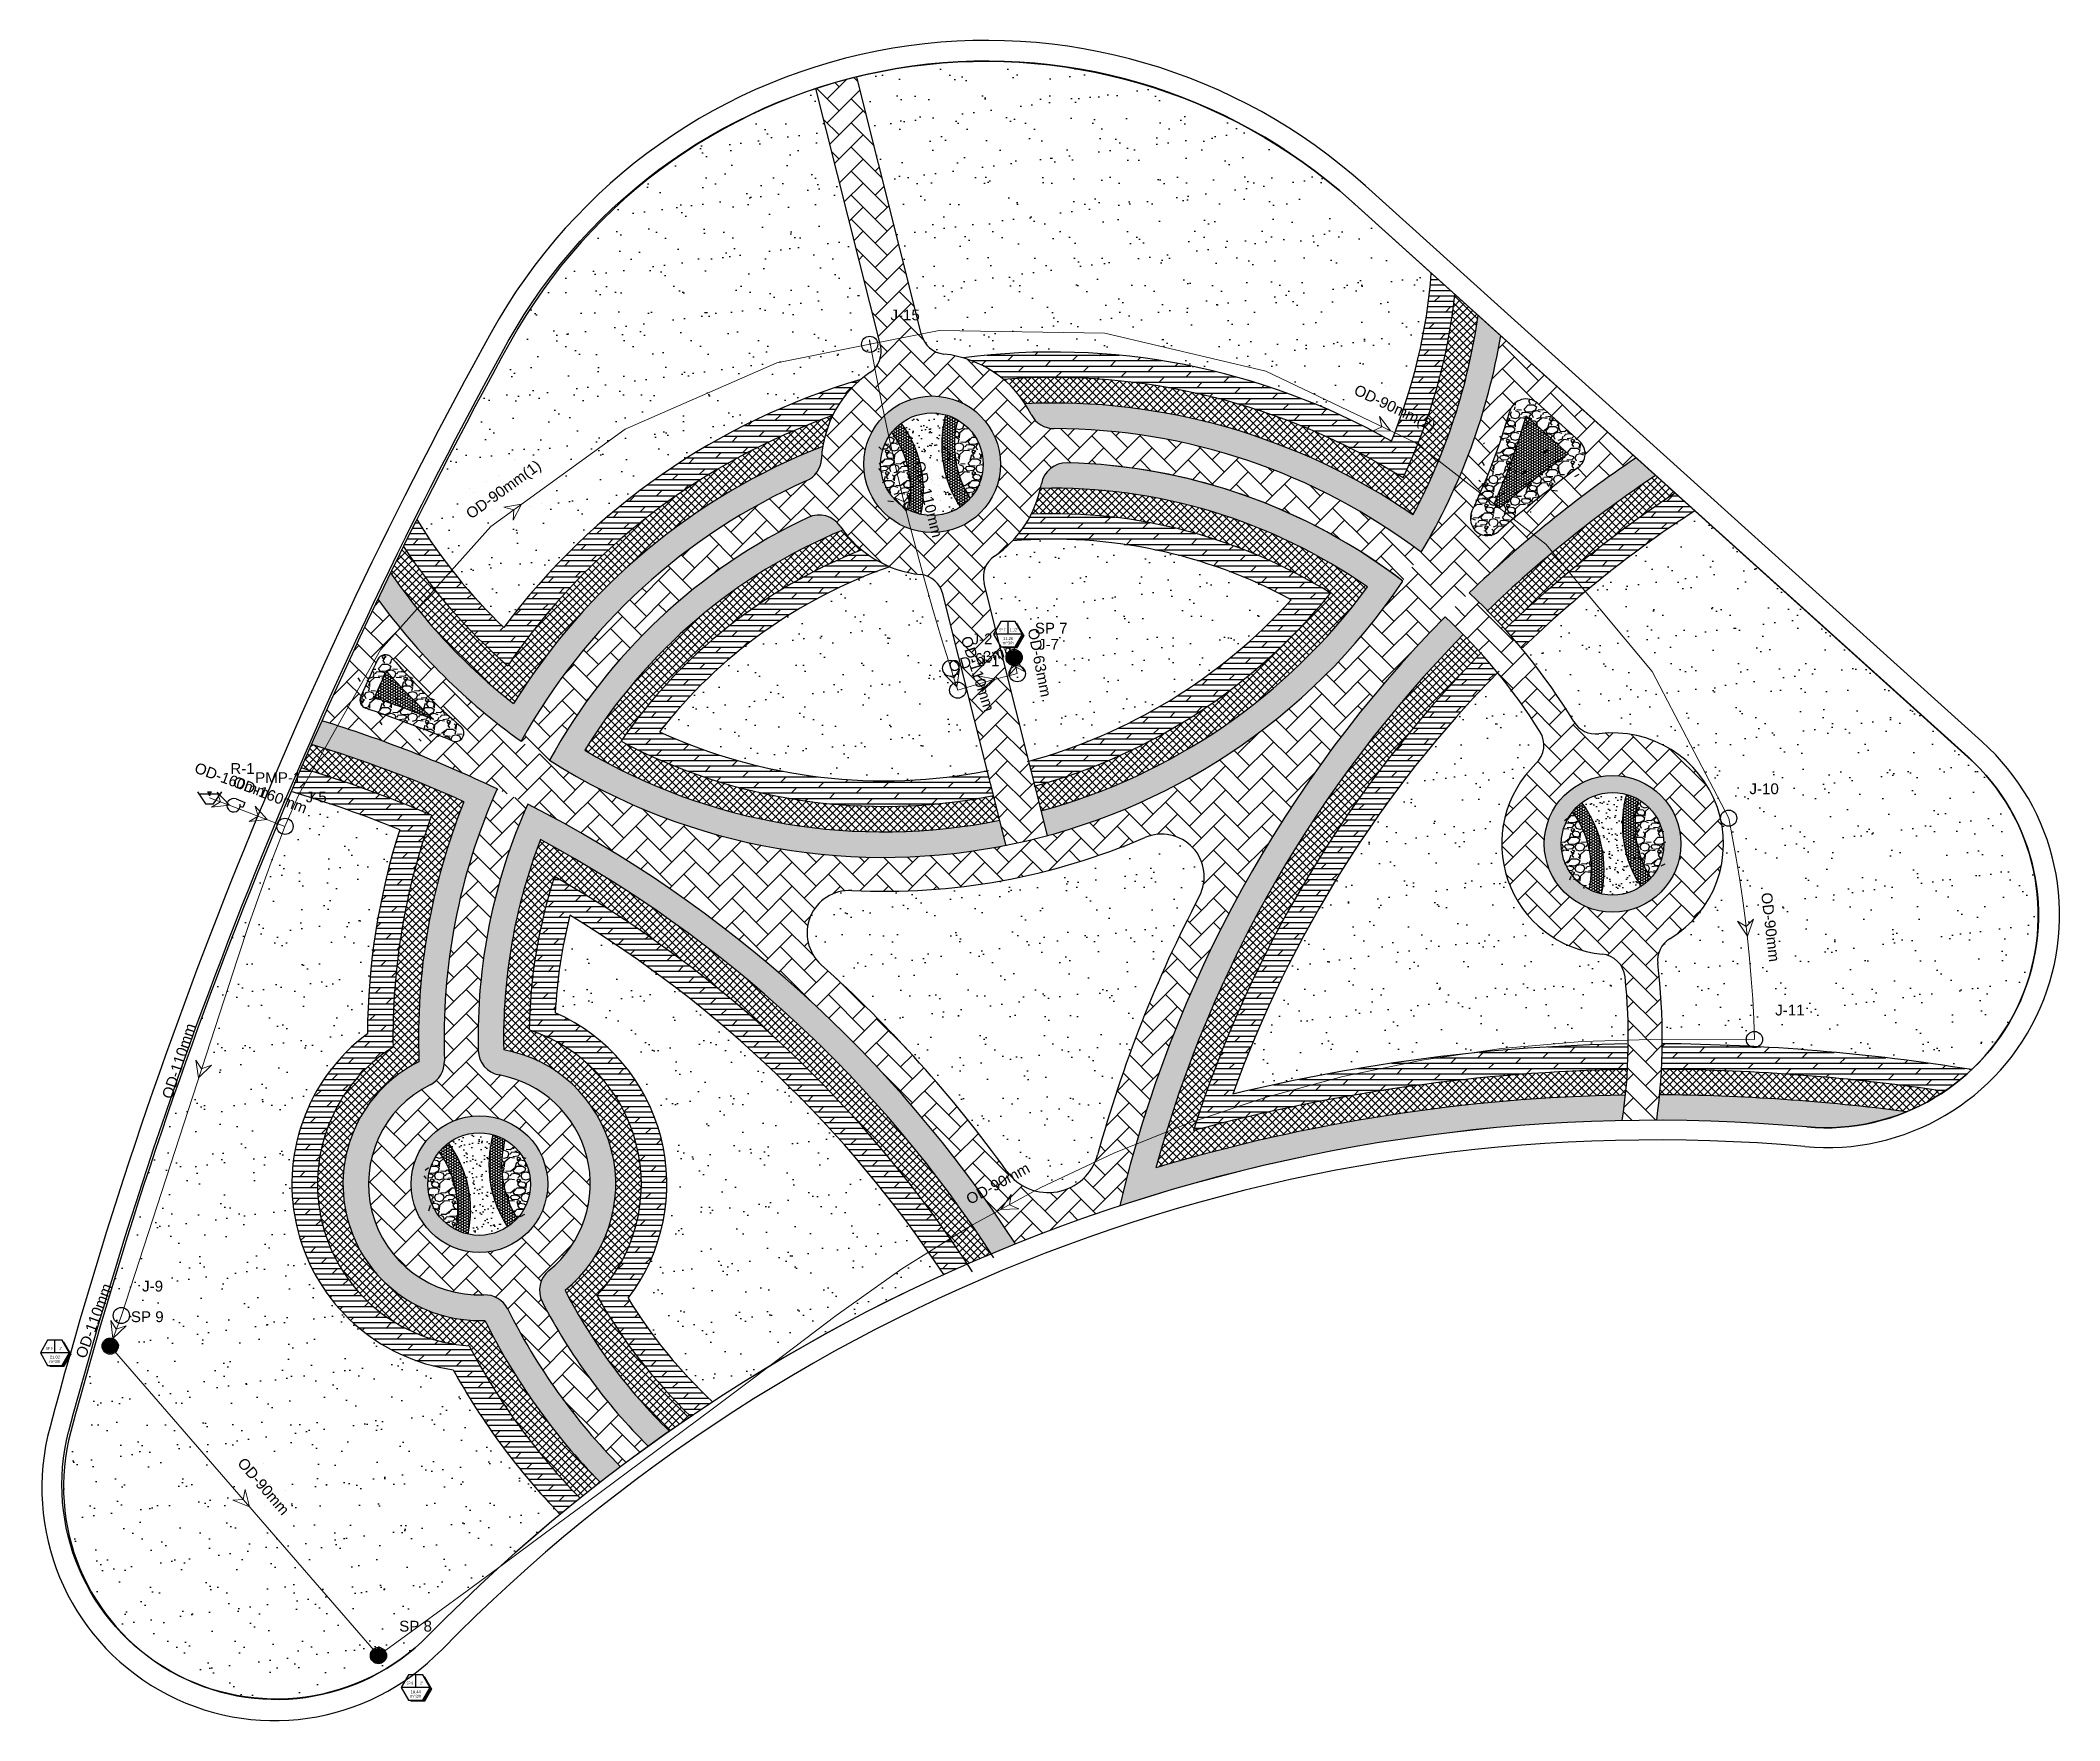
# Model space of a CAD drawing. Extents: x 671027 to 671621, y 802418 to 802669.
# Drawn here: x 671245.3 to 671482.5, y 802418 to 802615.4 of the extents above; entities that cross this region are included whole.
import ezdxf
from ezdxf.enums import TextEntityAlignment as Align

# ---------------------------------------------------------------- set-up
doc = ezdxf.new("R2010")
doc.units = 0
doc.linetypes.add('1', pattern=[0])
for name, color, linetype in [('Grass', 7, 'Continuous'), ('gravel', 7, 'Continuous'), ('L-VALV-NOTN', 7, 'Continuous'), ('L-VALV-SYMB', 7, 'Continuous'), ('L-ZONE-ATTR-VALV', 7, 'Continuous'), ('NODE', 7, 'Continuous'), ('ROAD BORDER', 7, 'Continuous'), ('Roads boundry', 7, 'Continuous'), ('sand', 7, 'Continuous'), ('shrubs-Gc', 7, 'Continuous')]:
    doc.layers.add(name, color=color, linetype=linetype)
doc.layers.add('Hardscape', color=80, linetype='1', lineweight=15)
doc.layers.add('pipe', color=7, linetype='Continuous', lineweight=15)
doc.layers.add('L-SYMB-TRIM', color=7, linetype='Continuous', true_color=0x000000)
doc.styles.get("Standard").update_dxf_attribs({"font": 'arial.ttf'})
doc.styles.add('ValveZoneLabelText', font='arial.ttf', dxfattribs={"height": 0.2000000064})
doc.linetypes.add('PIPE 90', pattern='A,12.7,-5.08,["GAS",Standard,S=2.54,R=0,X=-2.54,Y=-1.27],-6.35', length=24.13)
pattern_1 = [(37.50000000000001, (0, 0), (-0.01800035207982051, 0.5505898919955101), [0, -0.43434, 0, -0.485775, 0, -0.4643437499999999]), (7.499999999999999, (0, 0), (0.505713693530253, 0.8064282381393985), [0, -0.234315, 0, -0.3914775, 0, -0.15001875]), (327.5, (-0.3514725000131875, 0), (0.8898664165216401, 0.001616832763363982), [0, -0.142875, 0, -0.51435, 0, -0.6715125]), (317.5, (-0.3514725000131875, 0), (0.8590010090313343, 0.2507954886643683), [0, -0.07143749999999999, 0, -0.337185, 0, -0.3857625])]
pattern_2 = [(0, (0, 0), (0, 0.635), []), (45, (0, 0), (-1.269999134350098, 1.269999134350099), [0.8980256121069154, -1.796051224213831])]
pattern_3 = [(45, (0, 0), (-0.4490128060534576, 0.4490128060534577), []), (135, (0, 0), (-0.4490128060534577, -0.4490128060534576), [])]
pattern_4 = [(37.50000000000001, (0, 0), (-0.1600031295984046, 4.894132373293424), [0, -3.860800000000001, 0, -4.318000000000001, 0, -4.1275]), (7.499999999999999, (0, 0), (4.495232831380027, 7.168251005683543), [0, -2.0828, 0, -3.4798, 0, -1.3335]), (327.5, (-3.124199999962002, 0), (7.90992370241458, 0.01437184678545762), [0, -1.27, 0, -4.572, 0, -5.969]), (317.5, (-3.124199999962002, 0), (7.635564524722972, 2.229293232572163), [0, -0.635, 0, -2.9972, 0, -3.429])]
pattern_5 = [(228.0127875, (1.828800000017509, 2.540000000037253), (-20.32000000159581, -22.85999999858178), [0.34172144, -33.830483639565]), (184.969741, (1.600199999986216, 2.285999999963678), (30.47999998794051, 2.540000144697924), [0.5864047199999994, -58.05404889352396]), (132.5104471, (1.015999999945052, 2.23519999999553), (25.40000001072749, -27.93999999024596), [0.41348152, -40.9347227941]), (267.273689, (0.02540000004228204, 1.600199999986216), (2.540000005319725, 50.79999999973313), [0.5340045199999995, -52.86643742573797]), (292.83365418, (0, 1.066800000029616), (-12.70000000106341, 30.47999999955546), [0.5236336999999995, -51.83980774534397]), (357.2736889999999, (0.2031999999890104, 0.5842000000411645), (-50.79999999973313, 2.540000005319728), [0.5340045199999995, -52.86643742573797]), (37.69424047, (0.7365999999456108, 0.5587999999988824), (-33.01999999853589, -25.40000000190041), [0.70619366, -69.91311531424701]), (72.25532837, (1.295399999944493, 0.9906000000191852), (17.78000000477929, 55.87999999847886), [0.66671952, -66.005256601905]), (121.42956562, (1.498600000049919, 1.625600000028498), (-20.32000000288312, 33.01999999822602), [0.535813, -53.04554569871201]), (175.2363583, (1.219200000050478, 2.082799999974668), (27.93999999959953, -2.540000004389256), [0.6117132799999995, -29.97393694999998]), (222.3974378, (0.6095999999670312, 2.133599999942817), (-30.47999999902466, -27.94000000106399), [0.7910779200000001, -78.31677251217701]), (138.81407483, (2.540000000037253, 1.574799999943934), (-17.77999999893351, 15.24000000123918), [0.27000454, -26.730565824344]), (171.4692344, (2.336800000048243, 1.752600000007078), (33.02000000088966, -5.079999994237343), [0.51368198, -50.85463899704001]), (225, (1.828800000017509, 1.828800000017509), (-3.552713678800501e-16, -2.540000000000239), [0.35920934, -3.232893108428]), (203.19859051, (1.650999999954365, 2.133599999942817), (12.70000000034609, 5.079999999109334), [0.1934413199999999, -19.15062236889398]), (291.80140949, (1.473200000007637, 2.057400000048801), (-2.540000000531496, 7.619999999822872), [0.27356562, -13.40475299]), (30.96375653, (1.574799999943934, 1.803399999975227), (7.620000000186383, 5.079999999721125), [0.4443196599999997, -14.36629815290999]), (161.56505118, (1.955799999996088, 2.032000000006519), (5.080000000132583, -2.539999999733753), [0.32128714, -7.710898116828]), (16.389540334, (0, 2.057400000048801), (25.40000000000015, 7.620000000000243), [0.450088, -44.55882667253901]), (70.34617594, (0.4318000000203028, 2.184400000027381), (-10.16000000092932, -27.93999999967041), [0.37759894, -37.3822156782]), (293.19859051, (1.955799999996088, 2.540000000037253), (-5.079999999113262, 12.70000000035529), [0.3868800999999998, -18.95718358889398]), (343.6104596700001, (2.10820000001695, 2.184400000027381), (-25.40000000053229, 7.619999998222859), [0.4500879999999998, -44.55882667253996]), (339.44395478, (0, 0.4825999999884516), (-12.69999999999986, 5.080000000000211), [0.4340351999999997, -21.26773431310599]), (294.7751406, (0.4063999999780208, 0.33019999996759), (-12.70000001511693, 27.93999999312726), [0.36367212, -36.00359338072001]), (66.80140949, (1.98120000003837, 0), (5.079999999202299, 12.7000000003193), [0.3868801000000001, -18.957183588894]), (17.35402464, (2.133599999942817, 0.355600000009872), (-33.01999999934302, -10.16000000213246), [0.4257827400000001, -42.1523759802]), (69.44395478, (0.7365999999456108, 0), (-5.080000000088461, -12.69999999996463), [0.2170176, -21.48475191310601]), (101.309932474, (1.828800000017509, 0), (-2.5400000000004, 10.16000000000037), [0.1295146, -12.821994964526]), (165.963756532, (1.803399999975227, 0.1269999999785796), (7.619999999999513, -2.539999999999865), [0.5236337000000001, -9.949054589069]), (186.00900596, (1.295399999944493, 0.2539999999571592), (25.39999999986537, 2.540000001329354), [0.4852669999999997, -48.04136486333697]), (303.69006753, (1.574799999943934, 1.574799999943934), (-2.540000000352969, 5.079999999823702), [0.36632388, -8.79177635968]), (353.15722659, (1.77800000004936, 1.270000000018626), (43.18000000026569, -5.079999997739394), [0.6395567600000001, -63.316009065031]), (60.9453959, (2.412999999942258, 1.193800000008196), (-10.16000000027969, -17.77999999984025), [0.26150824, -25.88939231811]), (90, (2.540000000037253, 1.422400000039488), (-2.54, 2.54), [0.1524, -2.3876]), (120.25643716, (1.244599999976344, 0.33019999996759), (10.15999999875716, -17.7800000007098), [0.3528669600000001, -34.9339407732]), (48.01278749999999, (1.066800000029616, 0.6350000000093132), (20.32000000167534, 22.8599999985102), [0.6834428800000001, -33.488762199565]), (0, (1.523999999975786, 1.143000000040047), (2.54, 2.54), [0.6604000000000001, -1.8796]), (325.3048465, (2.184400000027381, 1.143000000040047), (25.40000000962153, -17.77999998625458), [0.40160956, -39.75931672414001]), (254.0546040999999, (2.514599999994971, 0.9144000000087544), (-2.539999999822557, -10.16000000004475), [0.36982908, -18.121650038772]), (207.64597536, (2.412999999942258, 0.5587999999988824), (-48.26000000177335, -25.39999999663075), [0.6021450999999994, -59.61246442293797]), (175.42607874, (1.879599999985658, 0.2793999999994412), (-33.01999999999883, 2.539999999999478), [0.6370294599999999, -63.06584645624])]
pattern_6 = [(0, (0, 0), (0.28575, 0.1649778387), [0.1905, -0.3809999999999999]), (120, (0, 0), (-0.2857499993756514, 0.1649778397814034), [0.1904999999999998, -0.3809999999999997]), (59.99999999999999, (0, 0), (6.243485461965292e-10, 0.3299556784814033), [-0.3809999999999999, 0.1905])]
pattern_7 = [(228.0127875, (-50.79460493242368, 77.47674149286468), (-20.32000000159581, -22.85999999858178), [0.34172144, -33.830483639565]), (184.969741, (-51.02320493233856, 77.2227414927911), (30.47999998794051, 2.540000144697924), [0.5864047199999993, -58.05404889352396]), (132.5104471, (-51.60740493237972, 77.17194149282295), (25.40000001072749, -27.93999999024596), [0.41348152, -40.9347227941]), (267.273689, (-52.59800493239891, 76.53694149281364), (2.540000005319725, 50.79999999973313), [0.5340045199999994, -52.86643742573796]), (292.83365418, (-52.62340493244119, 76.00354149285704), (-12.70000000106341, 30.47999999955546), [0.5236336999999994, -51.83980774534396]), (357.2736889999999, (-52.42020493233576, 75.52094149275217), (-50.79999999973313, 2.540000005319728), [0.5340045199999994, -52.86643742573796]), (37.69424047, (-51.88680493237916, 75.4955414928263), (-33.01999999853589, -25.40000000190041), [0.70619366, -69.91311531424701]), (72.25532837, (-51.32800493238028, 75.92734149284661), (17.78000000477929, 55.87999999847886), [0.66671952, -66.005256601905]), (121.42956562, (-51.12480493239127, 76.56234149285592), (-20.32000000288312, 33.01999999822602), [0.535813, -53.04554569871201]), (175.2363583, (-51.40420493239071, 77.01954149280209), (27.93999999959953, -2.540000004389256), [0.6117132799999994, -29.97393694999998]), (222.3974378, (-52.01380493235774, 77.07034149277024), (-30.47999999902466, -27.94000000106399), [0.7910779200000001, -78.31677251217701]), (138.81407483, (-50.08340493240394, 76.51154149277136), (-17.77999999893351, 15.24000000123918), [0.27000454, -26.730565824344]), (171.4692344, (-50.28660493239295, 76.6893414928345), (33.02000000088966, -5.079999994237343), [0.51368198, -50.85463899704001]), (225, (-50.79460493242368, 76.76554149284493), (-3.552713678800501e-16, -2.540000000000239), [0.35920934, -3.232893108428]), (203.19859051, (-50.97240493237041, 77.07034149277024), (12.70000000034609, 5.079999999109334), [0.1934413199999998, -19.15062236889398]), (291.80140949, (-51.15020493243355, 76.99414149275981), (-2.540000000531496, 7.619999999822872), [0.27356562, -13.40475299]), (30.96375653, (-51.04860493238084, 76.74014149280265), (7.620000000186383, 5.079999999721125), [0.4443196599999997, -14.36629815290999]), (161.56505118, (-50.6676049324451, 76.96874149283394), (5.080000000132583, -2.539999999733753), [0.32128714, -7.710898116828]), (16.389540334, (-52.62340493244119, 76.99414149275981), (25.40000000000015, 7.620000000000243), [0.450088, -44.55882667253901]), (70.34617594, (-52.19160493242089, 77.1211414928548), (-10.16000000092932, -27.93999999967041), [0.37759894, -37.3822156782]), (293.19859051, (-50.6676049324451, 77.47674149286468), (-5.079999999113262, 12.70000000035529), [0.3868800999999997, -18.95718358889398]), (343.6104596700001, (-50.51520493242424, 77.1211414928548), (-25.40000000053229, 7.619999998222859), [0.4500879999999997, -44.55882667253996]), (339.44395478, (-52.62340493244119, 75.41934149281587), (-12.69999999999986, 5.080000000000211), [0.4340351999999996, -21.26773431310598]), (294.7751406, (-52.21700493234675, 75.26694149279501), (-12.70000001511693, 27.93999999312726), [0.36367212, -36.00359338072001]), (66.80140949, (-50.64220493240282, 74.93674149282742), (5.079999999202299, 12.7000000003193), [0.3868801000000001, -18.957183588894]), (17.35402464, (-50.48980493238196, 75.2923414928373), (-33.01999999934302, -10.16000000213246), [0.4257827400000001, -42.1523759802]), (69.44395478, (-51.88680493237916, 74.93674149282742), (-5.080000000088461, -12.69999999996463), [0.2170176, -21.48475191310601]), (101.309932474, (-50.79460493242368, 74.93674149282742), (-2.5400000000004, 10.16000000000037), [0.1295146, -12.821994964526]), (165.963756532, (-50.82000493234955, 75.063741492806), (7.619999999999513, -2.539999999999865), [0.5236337000000001, -9.949054589069]), (186.00900596, (-51.32800493238028, 75.19074149278458), (25.39999999986537, 2.540000001329354), [0.4852669999999997, -48.04136486333697]), (303.69006753, (-51.04860493238084, 76.51154149277136), (-2.540000000352969, 5.079999999823702), [0.36632388, -8.79177635968]), (353.15722659, (-50.84540493239183, 76.20674149284605), (43.18000000026569, -5.079999997739394), [0.6395567600000001, -63.316009065031]), (60.9453959, (-50.21040493238252, 76.13054149283562), (-10.16000000027969, -17.77999999984025), [0.26150824, -25.88939231811]), (90, (-50.08340493240394, 76.3591414927505), (-2.54, 2.54), [0.1524, -2.3876]), (120.25643716, (-51.37880493234843, 75.26694149279501), (10.15999999875716, -17.7800000007098), [0.3528669600000001, -34.9339407732]), (48.01278749999999, (-51.55660493241157, 75.57174149283674), (20.32000000167534, 22.8599999985102), [0.6834428800000001, -33.488762199565]), (0, (-51.09940493234899, 76.07974149275105), (2.54, 2.54), [0.6604000000000001, -1.8796]), (325.3048465, (-50.43900493241381, 76.07974149275105), (25.40000000962153, -17.77999998625458), [0.40160956, -39.75931672414001]), (254.0546040999999, (-50.1088049323298, 75.85114149283618), (-2.539999999822557, -10.16000000004475), [0.36982908, -18.121650038772]), (207.64597536, (-50.21040493238252, 75.4955414928263), (-48.26000000177335, -25.39999999663075), [0.6021450999999993, -59.61246442293796]), (175.42607874, (-50.74380493233912, 75.21614149282686), (-33.01999999999883, 2.539999999999478), [0.6370294599999999, -63.06584645624])]
pattern_8 = [(228.0127875, (27.82351897656918, 139.1471243099077), (-20.32000000159581, -22.85999999858178), [0.34172144, -33.830483639565]), (184.969741, (27.5949189766543, 138.8931243098341), (30.47999998794051, 2.540000144697924), [0.5864047199999993, -58.05404889352396]), (132.5104471, (27.01071897661313, 138.8423243098659), (25.40000001072749, -27.93999999024596), [0.41348152, -40.9347227941]), (267.273689, (26.02011897659395, 138.2073243098566), (2.540000005319725, 50.79999999973313), [0.5340045199999994, -52.86643742573796]), (292.83365418, (25.99471897655167, 137.6739243099), (-12.70000000106341, 30.47999999955546), [0.5236336999999994, -51.83980774534396]), (357.2736889999999, (26.19791897665709, 137.1913243097952), (-50.79999999973313, 2.540000005319728), [0.5340045199999994, -52.86643742573796]), (37.69424047, (26.73131897661369, 137.1659243098693), (-33.01999999853589, -25.40000000190041), [0.70619366, -69.91311531424701]), (72.25532837, (27.29011897661258, 137.5977243098896), (17.78000000477929, 55.87999999847886), [0.66671952, -66.005256601905]), (121.42956562, (27.49331897660159, 138.2327243098989), (-20.32000000288312, 33.01999999822602), [0.535813, -53.04554569871201]), (175.2363583, (27.21391897660214, 138.6899243098451), (27.93999999959953, -2.540000004389256), [0.6117132799999994, -29.97393694999998]), (222.3974378, (26.60431897663511, 138.7407243098132), (-30.47999999902466, -27.94000000106399), [0.7910779200000001, -78.31677251217701]), (138.81407483, (28.53471897658892, 138.1819243098143), (-17.77999999893351, 15.24000000123918), [0.27000454, -26.730565824344]), (171.4692344, (28.33151897659991, 138.3597243098775), (33.02000000088966, -5.079999994237343), [0.51368198, -50.85463899704001]), (225, (27.82351897656918, 138.4359243098879), (-3.552713678800501e-16, -2.540000000000239), [0.35920934, -3.232893108428]), (203.19859051, (27.64571897662245, 138.7407243098132), (12.70000000034609, 5.079999999109334), [0.1934413199999998, -19.15062236889398]), (291.80140949, (27.4679189765593, 138.6645243098028), (-2.540000000531496, 7.619999999822872), [0.27356562, -13.40475299]), (30.96375653, (27.56951897661202, 138.4105243098456), (7.620000000186383, 5.079999999721125), [0.4443196599999997, -14.36629815290999]), (161.56505118, (27.95051897654776, 138.6391243098769), (5.080000000132583, -2.539999999733753), [0.32128714, -7.710898116828]), (16.389540334, (25.99471897655167, 138.6645243098028), (25.40000000000015, 7.620000000000243), [0.450088, -44.55882667253901]), (70.34617594, (26.42651897657197, 138.7915243098978), (-10.16000000092932, -27.93999999967041), [0.37759894, -37.3822156782]), (293.19859051, (27.95051897654776, 139.1471243099077), (-5.079999999113262, 12.70000000035529), [0.3868800999999997, -18.95718358889398]), (343.6104596700001, (28.10291897656862, 138.7915243098978), (-25.40000000053229, 7.619999998222859), [0.4500879999999997, -44.55882667253996]), (339.44395478, (25.99471897655167, 137.0897243098589), (-12.69999999999986, 5.080000000000211), [0.4340351999999996, -21.26773431310598]), (294.7751406, (26.4011189766461, 136.937324309838), (-12.70000001511693, 27.93999999312726), [0.36367212, -36.00359338072001]), (66.80140949, (27.97591897659004, 136.6071243098704), (5.079999999202299, 12.7000000003193), [0.3868801000000001, -18.957183588894]), (17.35402464, (28.1283189766109, 136.9627243098803), (-33.01999999934302, -10.16000000213246), [0.4257827400000001, -42.1523759802]), (69.44395478, (26.73131897661369, 136.6071243098704), (-5.080000000088461, -12.69999999996463), [0.2170176, -21.48475191310601]), (101.309932474, (27.82351897656918, 136.6071243098704), (-2.5400000000004, 10.16000000000037), [0.1295146, -12.821994964526]), (165.963756532, (27.79811897664331, 136.734124309849), (7.619999999999513, -2.539999999999865), [0.5236337000000001, -9.949054589069]), (186.00900596, (27.29011897661258, 136.8611243098276), (25.39999999986537, 2.540000001329354), [0.4852669999999997, -48.04136486333697]), (303.69006753, (27.56951897661202, 138.1819243098143), (-2.540000000352969, 5.079999999823702), [0.36632388, -8.79177635968]), (353.15722659, (27.77271897660103, 137.877124309889), (43.18000000026569, -5.079999997739394), [0.6395567600000001, -63.316009065031]), (60.9453959, (28.40771897661034, 137.8009243098786), (-10.16000000027969, -17.77999999984025), [0.26150824, -25.88939231811]), (90, (28.53471897658892, 138.0295243097935), (-2.54, 2.54), [0.1524, -2.3876]), (120.25643716, (27.23931897664443, 136.937324309838), (10.15999999875716, -17.7800000007098), [0.3528669600000001, -34.9339407732]), (48.01278749999999, (27.06151897658128, 137.2421243098797), (20.32000000167534, 22.8599999985102), [0.6834428800000001, -33.488762199565]), (0, (27.51871897664387, 137.750124309794), (2.54, 2.54), [0.6604000000000001, -1.8796]), (325.3048465, (28.17911897657905, 137.750124309794), (25.40000000962153, -17.77999998625458), [0.40160956, -39.75931672414001]), (254.0546040999999, (28.50931897666305, 137.5215243098792), (-2.539999999822557, -10.16000000004475), [0.36982908, -18.121650038772]), (207.64597536, (28.40771897661034, 137.1659243098693), (-48.26000000177335, -25.39999999663075), [0.6021450999999993, -59.61246442293796]), (175.42607874, (27.87431897665374, 136.8865243098699), (-33.01999999999883, 2.539999999999478), [0.6370294599999999, -63.06584645624])]
pattern_9 = [(45, (-675480.1106416162, -802687.9175801403), (2.220446049250313e-16, 2.82842712474619), [6, -2]), (135, (-675478.6964280538, -802686.5033665779), (2.220446049250313e-16, 2.82842712474619), [6, -2])]

msp = doc.modelspace()

# ---------------------------------------------------------------- texts
at = {"layer": 'NODE', "color": 0}
for s, p in [('J-15', (671345.138507701, 802582.122098877)), ('SP 7', (671362.106640921, 802545.32298492)), ('J-2', (671354.661457051, 802544.0519033871)), ('J-7', (671362.478552153, 802543.428001778)), ('J-1', (671355.483645726, 802541.483608168)), ('R-1', (671267.569839997, 802528.826649519)), ('PMP-1', (671270.492889742, 802527.756375954)), ('J-10', (671446.072957586, 802526.446301988)), ('J-5', (671276.4355735889, 802525.4818609221)), ('J-11', (671449.099932728, 802500.4417706641)), ('J-9', (671257.205075113, 802468.0067551109)), ('SP 9', (671255.8918502771, 802464.412575094)), ('SP 8', (671287.416172162, 802428.05256869))]:
    msp.add_text(s, height=1.27000000000508, dxfattribs=at).set_placement(p, align=Align.BOTTOM_LEFT)
at = {"layer": 'pipe', "color": 2}
for s, rotation, p in [('OD-90mm(2)', 334.4426227607369, (671399.314236313, 802573.535979411)), ('OD-90mm(1)', 35.913222482328, (671296.070963828, 802558.78158619)), ('OD-90mm', 276.6394545649641, (671447.065575945, 802515.1496468029)), ('OD-90mm', 28.6623228142755, (671354.660009566, 802478.2226066621)), ('OD-90mm', 310.862132676075, (671268.038963681, 802447.925809538))]:
    msp.add_text(s, height=1.27000000000508, rotation=rotation, dxfattribs=at).set_placement(p, align=Align.BOTTOM_LEFT)
at = {"layer": 'pipe', "color": 5}
for rotation, p in [(283.922620621404, (671347.490111042, 802565.6777579959)), (287.751434537499, (671353.027724522, 802545.0377511621)), (71.9752736641438, (671261.070015826, 802490.799466687)), (69.92894170612121, (671250.909240062, 802460.294355439))]:
    msp.add_text('OD-110mm', height=1.27000000000508, rotation=rotation, dxfattribs=at).set_placement(p, align=Align.BOTTOM_LEFT)
at = {"layer": 'pipe', "color": 214}
for rotation, p in [(15.5038454729341, (671352.288833752, 802540.782113975)), (281.103794217852, (671360.883426329, 802546.107898439))]:
    msp.add_text('OD-63mm', height=1.27000000000508, rotation=rotation, dxfattribs=at).set_placement(p, align=Align.BOTTOM_LEFT)
at = {"layer": 'pipe', "color": 4}
for rotation, p in [(339.889814476479, (671263.118241855, 802529.0563090009)), (339.0560497686949, (671267.598087619, 802527.43413773))]:
    msp.add_text('OD-160mm', height=1.27000000000508, rotation=rotation, dxfattribs=at).set_placement(p, align=Align.BOTTOM_LEFT)

# ---------------------------------------------------------------- blocks, each defined once
blk = doc.blocks.new('RESERVOIR')
at = {"color": 0}
for points in [[(-4.5, 2.25), (-1.5, -2.25), (1.5, -2.25), (4.5, 2.25)], [(-4, 1.5), (4, 1.5)], [(-0.375, 1.2), (0.375, 1.2)], [(-0.1875, 1), (0.1875, 1)]]:
    blk.add_lwpolyline(points, dxfattribs=at)
blk.add_lwpolyline([(-0.75, 2.25), (0.75, 2.25), (0, 1.5)], close=True, dxfattribs=at)
blk = doc.blocks.new('PUMP')
at = {"color": 0}
blk.add_lwpolyline([(-0.5, 3), (3, 3), (3, 1), (2, 1)], dxfattribs=at)
blk.add_arc((-0.5, 0.5), 2.5, 90, 30.00000000000006, dxfattribs=at)
blk = doc.blocks.new('FILLED_CIRCLE')
at = {"color": 0}
blk.add_circle((0, 0), 3, dxfattribs=at)
blk = doc.blocks.new('FLOWARROW')
at = {"color": 0}
blk.add_lwpolyline([(3, 0), (-3, -3), (-0.6, 0), (-3, 3)], close=True, dxfattribs=at)
blk = doc.blocks.new('vnotation-6')
blk.add_hatch(color=256).paths.add_polyline_path([(0.2809331929103995, 0.379434840131078), (0.5, 0), (0.2499999999999997, -0.4330127018922195), (-0.2061760863627774, -0.4330127018922192), (-0.175242893452378, -0.4865905636533605), (0.3247571065476219, -0.4865905636533608), (0.5747571065476222, -0.05357786176114132), (0.3247571065476222, 0.379434840131078)])
for p, q in [((0.5, -1.110223024625157e-16), (-0.5, 0)), ((0, 0), (5.551115123125783e-17, 0.4330127018922194))]:
    blk.add_line(p, q)
blk.add_lwpolyline([(0.5, 0), (0.25, 0.4330127018922194), (-0.2499999999999999, 0.4330127018922194), (-0.5, 5.551115123125783e-17), (-0.2500000000000002, -0.4330127018922192), (0.2499999999999997, -0.4330127018922195)], close=True)
for tag, p in [('AA', (-0.2, 0.2)), ('2', (0.2, 0.2)), ('GPM', (0, -0.3)), ('20', (0, -0.15))]:
    blk.add_attdef(tag, text='', height=0.1).set_placement(p, align=Align.MIDDLE_CENTER)
at = {"flags": 1}
blk.add_attdef('WATERSOURCE/ZONEID', text='', height=0.005, dxfattribs=at).set_placement((0, 0), align=Align.MIDDLE_CENTER)
blk = doc.blocks.new('valvesym-1')
at = {"linetype": 'Continuous', "lineweight": 0}
for points in [[(-0.005572365368450294, -9.992007221626409e-16), (-0.7466969593723654, -9.992007221626409e-16), (-0.7495614365984087, 0.005572365560468029), (-0.7407662468327931, 0.1173258474159137), (-0.7132923789272694, 0.2317627430862896), (-0.6682548853708725, 0.3404928708454358), (-0.6067627387258326, 0.4408389340933168), (-0.5303300797232847, 0.5303300797232787), (-0.4408389340933239, 0.6067627387258273), (-0.3404928708454441, 0.6682548853708682), (-0.231762743086298, 0.7132923789272665), (-0.1173258474159223, 0.7407662468327918), (-0.005572365368450294, 0.7495614366135223), (0.0002269082501467068, 0.7466969851027485), (0.0002269082501467068, 0.005572365560468029)], [(0.7466969593723654, -1.998401444325282e-15), (0.005572365368450294, -1.665334536937735e-15), (0.0002269082501467068, -0.005572365560468362), (0.0002269082501467068, -0.7466969851027487), (0.005572365368450294, -0.7495614366135223), (0.1173258474159267, -0.7407662468327914), (0.2317627430863026, -0.7132923789272656), (0.3404928708454474, -0.668254885370867), (0.4408389340933271, -0.6067627387258254), (0.530330079723287, -0.5303300797232764), (0.6067627387258343, -0.4408389340933148), (0.6682548853708735, -0.3404928708454339), (0.7132923789272702, -0.231762743086288), (0.7407662468327935, -0.1173258474159117), (0.7495614365984057, -0.005572365560468362)]]:
    blk.add_hatch(color=0, dxfattribs=at).paths.add_polyline_path(points, flags=0)
at = {"layer": 'L-SYMB-TRIM', "linetype": 'Continuous', "lineweight": 0}
h = blk.add_hatch(color=256, dxfattribs=at)
edge = h.paths.add_edge_path()
edge.add_arc((0, 0), 0.7499999912790698, 0, 360)
at = {"color": 0, "linetype": 'Continuous', "ltscale": 0.1022343309819866, "flags": 128}
for points in [[(0.7499999912790697, 0), (-0.7499782480462722, 0)], [(0.0002269082501467068, 0.7499999569541651), (0.0002269082501467068, -0.749999989485058)]]:
    blk.add_lwpolyline(points, dxfattribs=at)
at = {"color": 0, "linetype": 'Continuous', "ltscale": 0.1022343309819866}
blk.add_circle((0, 0), 0.7499999912790698, dxfattribs=at)
blk = doc.blocks.new('ControlValve-1')
at = {"layer": 'L-VALV-SYMB', "color": 0, "xscale": 1.000000032, "yscale": 1.000000032}
blk.add_blockref('valvesym-1', (0, 0), dxfattribs=at)
at = {"layer": 'L-ZONE-ATTR-VALV', "style": 'ValveZoneLabelText'}
blk.add_attdef('WaterSource/ZoneId', (0, 0), '', height=0.2000000064, dxfattribs=at)
blk = doc.blocks.new('V_S_1.5')
at = {"layer": 'L-VALV-SYMB', "color": 130, "rotation": 48.58537856362994}
blk.add_blockref('ControlValve-1', (0, 0), dxfattribs=at)
blk = doc.blocks.new('V_S_2')
at = {"layer": 'L-VALV-SYMB', "color": 12, "rotation": 63.40581976892219}
blk.add_blockref('ControlValve-1', (0, 0), dxfattribs=at)

# ---------------------------------------------------------------- hatches: boundary and pattern name
at = {"layer": 'Grass', "linetype": 'ByBlock'}
h = msp.add_hatch(dxfattribs=at)
h.set_pattern_fill('AR-SAND', color=94, scale=0.1)
h.set_pattern_definition(pattern_4)
h.paths.add_polyline_path([(671399.3517907268, 802596.4636280818), (671408.6907236452, 802588.0441431054, -0.07917513163356485), (671403.9973471246, 802568.2984964466, 0.1631777206847239), (671353.7121392085, 802578.0871855326, 0.04541889867104872), (671351.3945393086, 802578.543524693, -0.3145919408780493), (671348.8005115428, 802580.7954504384), (671341.1779289816, 802611.1157745324, -0.2488504377992886)])
h = msp.add_hatch(dxfattribs=at)
h.set_pattern_fill('AR-SAND', color=94, scale=0.1)
h.set_pattern_definition(pattern_4)
h.paths.add_polyline_path([(671299.6927110293, 802546.4117035771, -0.0633690619159384), (671289.4748812846, 802559.0864970936, -0.01038513542350838), (671300.453878996, 802579.9452450376, -0.1887644006235618), (671336.3701063554, 802609.7324756453), (671343.9514026123, 802579.5763759635, -0.3149717155092079), (671342.7273169898, 802576.3631025237, 0.02609017441784263), (671341.6445911959, 802575.5421923053, 0.1626565361569138)])
h = msp.add_hatch(dxfattribs=at)
h.set_pattern_fill('AR-SAND', color=94, scale=0.1)
h.set_pattern_definition(pattern_4)
h.paths.add_polyline_path([(671471.7772134771, 802531.1687208272, -0.4373838663141636), (671472.1856676224, 802494.4562980401, 0.03769208156857422), (671435.8301662904, 802497.500892699, 0.03296819824642526), (671435.3015456228, 802506.914810612, -0.2955544622661418), (671436.7283291726, 802509.8479304744, 0.8097388147412852), (671428.3773668088, 802533.9284248347, -0.2955544622637499), (671425.4409522587, 802535.3484153331, 0.03688084463250202), (671419.3195707373, 802543.9346206395, -0.04727878131818087), (671439.6544984583, 802560.1288513762)])
h = msp.add_hatch(dxfattribs=at)
h.set_pattern_fill('AR-SAND', color=94, scale=0.1)
h.set_pattern_definition(pattern_4)
h.paths.add_polyline_path([(671361.395898007, 802530.6948189789), (671356.141968642, 802551.593358264, -0.3149717155098368), (671357.3660542644, 802554.8066317039, 0.05296214633264042), (671359.4669548852, 802556.5847536196, -0.1459699085263934), (671392.236061825, 802549.666084707, -0.1432506243744914)])
h = msp.add_hatch(dxfattribs=at)
h.set_pattern_fill('AR-SAND', color=94, scale=0.1)
h.set_pattern_definition(pattern_4)
h.paths.add_polyline_path([(671356.5198341229, 802529.5829631414, -0.1573820060516547), (671318.0063343626, 802534.1491115534, -0.1450809397192575), (671345.0642913934, 802553.5466254024, 0.07231959819745172), (671348.6988319174, 802552.6262095375, -0.3145919434563014), (671351.2928597112, 802550.3742837891)])
h = msp.add_hatch(dxfattribs=at)
h.set_pattern_fill('AR-SAND', color=94, scale=0.1)
h.set_pattern_definition(pattern_4)
h.paths.add_polyline_path([(671428.7552606072, 802508.0307681201, -0.3564185848569091), (671431.453391756, 802505.3621299329, -0.02921405260145238), (671431.829753422, 802497.4811087137, 0.05566542318292118), (671385.366460635, 802491.5784650609, -0.1073505691451949), (671416.468577111, 802541.1052455978, -0.03159209307204999), (671421.457726224, 802534.1852232465, -0.3564185848559485), (671420.9911363908, 802530.419079941, 0.642267972347255)])
h = msp.add_hatch(dxfattribs=at)
h.set_pattern_fill('AR-SAND', color=94, scale=0.1)
h.set_pattern_definition(pattern_4)
h.paths.add_polyline_path([(671293.7503590928, 802459.1988109925, 0.0658925233867402), (671306.3258153279, 802442.1987908635, 0.02607156171184673), (671290.8210887163, 802427.9590705256, -0.7710130744471806), (671248.8235070169, 802451.927344989, -0.03508121850053971), (671274.7145551237, 802527.1317694215, -0.02417581539797308), (671287.478980502, 802522.651505306, 0.07574041186257292), (671283.6819633472, 802498.6779801971, 0.6698722383321958)])
h = msp.add_hatch(dxfattribs=at)
h.set_pattern_fill('AR-SAND', color=94, scale=0.1)
h.set_pattern_definition(pattern_4)
h.paths.add_polyline_path([(671381.431435129, 802514.8103934315, 0.7066326815959615), (671375.0270462994, 802521.7265282344, -0.1143951784226822), (671340.586100839, 802515.5045074828, 0.7059984922318673), (671337.0001669894, 802506.7903311895, -0.05351524479783638), (671358.8273917859, 802482.5062162419, 0.6304159940492293), (671369.4806571321, 802484.4383036532, -0.05428110816195015)])
h = msp.add_hatch(dxfattribs=at)
h.set_pattern_fill('AR-SAND', color=94, scale=0.1)
h.set_pattern_definition(pattern_4)
h.paths.add_polyline_path([(671351.409927157, 802470.387002805, 0.03843932312167445), (671324.2472648958, 802455.4202006534, -0.06737543871374775), (671314.3127725407, 802467.5968761587, 0.4857514065007508), (671305.7548765289, 802501.1532274612, -0.04950498258067202), (671307.4760660813, 802512.5954590894, -0.1101343134088609)])
at = {"layer": 'gravel', "linetype": 'ByBlock'}
h = msp.add_hatch(dxfattribs=at)
h.set_pattern_fill('GRAVEL', color=250, scale=0.1)
h.set_pattern_definition(pattern_5)
edge = h.paths.add_edge_path()
edge.add_arc((671344.3868694465, 802592.8980244967), 76.48678802096713, -25.416320107504305, -15.998444077087584, ccw=False)
edge.add_arc((671415.2771628769, 802559.2120898772), 2, 154.5836798924957, 311.0415033565571)
edge.add_arc((671514.9272235946, 802444.7453760711), 149.7654874158904, 126.4491387234535, 131.041503352715, ccw=False)
edge.add_arc((671424.7619859539, 802566.8231918478), 2, -53.55086127654646, 47.96386137537576)
edge.add_line((671426.1011843599, 802568.308637111), (671421.1729975863, 802572.7516280679))
edge.add_arc((671419.8337991802, 802571.2661828046), 2, 47.96386137537576, 164.0015559204352)
edge = h.paths.add_edge_path(flags=16)
edge.add_arc((671344.3868694468, 802592.8980244966), 78.48678802065807, -23.826502451123588, -15.998444333042016, ccw=False)
edge.add_arc((671416.6010780724, 802560.9631449378), 0.4752611960238309, 151.2367429350951, 299.2785820582257)
edge.add_arc((671514.9272235951, 802444.7453760705), 151.7654874166286, 126.44913872346089, 130.2670155583826, ccw=False)
edge.add_line((671424.761985954, 802566.8231918478), (671419.8337997734, 802571.2661822701))
h = msp.add_hatch(dxfattribs=at)
h.set_pattern_fill('GRAVEL', color=250, scale=0.1)
h.set_pattern_definition(pattern_7)
h.paths.add_polyline_path([(671353.037254928, 802570.807336146, -0.4763641906081925), (671354.4974437818, 802561.559316587, -0.2087031330792862)])
h = msp.add_hatch(dxfattribs=at)
h.set_pattern_fill('GRAVEL', color=250, scale=0.1)
h.set_pattern_definition(pattern_7)
h.paths.add_polyline_path([(671347.2879608152, 802560.2145272837, -0.476364190608151), (671345.3158825972, 802569.367063804, -0.2087031330792727)])
h = msp.add_hatch(dxfattribs=at)
h.set_pattern_fill('GRAVEL', color=250, scale=0.1)
h.set_pattern_definition(pattern_5)
edge = h.paths.add_edge_path(flags=16)
edge.add_arc((671344.3868694465, 802592.8980244967), 77.98678802096713, 221.4280209583634, 227.298582495496, ccw=False)
edge.add_arc((671797.0403059244, 802305.2487385675), 563.0000000673839, 155.211706601209, 155.5607045994819)
edge.add_arc((671234.7938253757, 802392.9729740187), 153.4723081456573, 68.3167769956367, 71.10834331817819, ccw=False)
edge = h.paths.add_edge_path()
edge.add_arc((671234.7938253757, 802392.9729740187), 151.9723081456573, 67.22265414311738, 71.31462412750238, ccw=False)
edge.add_arc((671294.0172168224, 802534.0159354345), 0.9999999999999999, 247.2226541431174, 409.4552450902426)
edge.add_arc((671344.3868694465, 802592.8980244967), 76.48678802096713, 220.8602352061393, 229.4552450902426, ccw=False)
edge.add_arc((671285.7830154351, 802542.2049222755), 0.9999999999999999, 40.86023520613928, 155.1333445247803)
edge.add_arc((671797.0403059244, 802305.2487385675), 564.5000000673839, 155.1333445247803, 155.6168195883758)
edge.add_arc((671283.8017495959, 802537.8824299662), 0.9999999999999999, 155.6168195883758, 251.3146241275024)
h = msp.add_hatch(dxfattribs=at)
h.set_pattern_fill('GRAVEL', color=250, scale=0.1)
h.set_pattern_definition(pattern_5)
h.paths.add_polyline_path([(671433.0149160433, 802526.2168473086, -0.4763641906081926), (671434.4751048972, 802516.9688277496, -0.2087031330792848)])
h = msp.add_hatch(dxfattribs=at)
h.set_pattern_fill('GRAVEL', color=250, scale=0.1)
h.set_pattern_definition(pattern_5)
h.paths.add_polyline_path([(671427.2656219306, 802515.6240384462, -0.476364190608151), (671425.2935437126, 802524.7765749665, -0.2087031330792738)])
h = msp.add_hatch(dxfattribs=at)
h.set_pattern_fill('GRAVEL', color=250, scale=0.1)
h.set_pattern_definition(pattern_8)
h.paths.add_polyline_path([(671299.8290735282, 802486.2323105421, -0.4763641906081926), (671301.2892623821, 802476.9842909832, -0.2087031330792848)])
h = msp.add_hatch(dxfattribs=at)
h.set_pattern_fill('GRAVEL', color=250, scale=0.1)
h.set_pattern_definition(pattern_8)
h.paths.add_polyline_path([(671294.0797794155, 802475.6395016798, -0.4763641906081516), (671292.1077011975, 802484.7920382001, -0.2087031330792726)])
at = {"layer": 'Hardscape'}
h = msp.add_hatch(dxfattribs=at)
h.set_pattern_fill('AR-HBONE', color=251, scale=0.5)
h.set_pattern_definition(pattern_9)
h.paths.add_polyline_path([(671420.9911363908, 802530.419079941, 0.3564185848566495), (671421.457726224, 802534.1852232465, 0.06502041347440585), (671410.2990935898, 802547.6679814993, -0.006819381750013298), (671413.1450974577, 802550.48329309, -0.06842806752082291), (671425.4409522585, 802535.348415333, 0.2955544622662496), (671428.3773668088, 802533.9284248347, -0.8097388147398058), (671436.7283291727, 802509.8479304744, 0.2955544622660227), (671435.3015456228, 802506.914810612, -0.06456998133780872), (671435.1735192551, 802488.5052329487, 0.005006434108123105), (671431.1285960067, 802488.4677008206, 0.06275886861352166), (671431.453391756, 802505.3621299329, 0.3564185848573256), (671428.7552606072, 802508.0307681201, -0.6422679723435928)])
h.paths.add_polyline_path([(671430.8233191636, 802513.0149070462, 1), (671429.1625349883, 802528.9859196634, 1)], flags=16)
h.paths.add_polyline_path([(671365.8973844853, 802565.7602576236, 0.3701304910562714), (671362.8714852475, 802563.2896480621, -0.2019685250240934), (671357.3660522815, 802554.8066346237, 0.3149719415910385), (671356.141968642, 802551.593358264), (671357.4391562757, 802546.4335388524), (671363.5906415065, 802521.9647942566, -0.01701694665333523), (671358.7221040309, 802520.8230006462), (671351.2928597111, 802550.3742837891, 0.3149717155074434), (671348.6947053735, 802552.626639411, -0.2220571350402036), (671339.2410025552, 802558.306080872, 0.3701306396925756), (671335.4750996266, 802559.3443304739, 0.1581078736661541), (671305.0695365685, 802530.8137644223, -0.01366064180112755), (671301.7376669926, 802533.0536133652, -0.1626782124827104), (671335.2536456073, 802563.6406283225, 0.2831624201260748), (671337.0342945128, 802566.2338611757, -0.2352225581305126), (671342.7238851048, 802576.3607711737, 0.3153520210887766), (671343.9514026123, 802579.5763759634), (671336.3750644987, 802609.7127536532, -0.01954959624762731), (671341.1834817751, 802611.0936872016), (671348.8005115428, 802580.7954504384, 0.314971715511892), (671351.3986658804, 802578.5430948165, -0.2556895341446855), (671361.6887799071, 802571.4333845822, 0.283162420133665), (671364.3650036139, 802569.7800867182, -0.1631994005964295), (671407.4944492271, 802555.2451177315, -0.0136606418011594), (671405.3439707501, 802551.8548787314, 0.1586283161576397)])
h.paths.add_polyline_path([(671349.2162935394, 802573.5703734223, 1), (671350.8770777148, 802557.5993608051, 1)], flags=16)
h = msp.add_hatch(dxfattribs=at)
h.set_pattern_fill('AR-HBONE', color=251, scale=0.5)
h.set_pattern_definition([(45, (-673847.9582241292, -801760.793578709), (0, 2.82842712474619), [6, -2]), (135, (-673846.5440105663, -801759.3793651466), (2.220446049250313e-16, 2.82842712474619), [6, -2])])
h.paths.add_polyline_path([(671278.3240163288, 802535.4435712302, -0.006934415861741222), (671284.9076873536, 802549.7409287744, 0.66462960352515), (671416.8447145295, 802580.6436905864), (671417.1021850156, 802580.4116054681), (671432.7317528373, 802566.3349022788, 0.1883416674879848), (671372.0840579804, 802478.4490603469, 0.01616380397232093), (671359.8151024525, 802473.9817937382, 0.1766349934288822)])
h.paths.add_polyline_path([(671337.0001669895, 802506.7903311895, -0.05351524479782128), (671358.8273917859, 802482.5062162419, 0.6304159940423829), (671369.4806571321, 802484.4383036533, -0.05428110816170177), (671381.431435129, 802514.8103934315, 0.706632681603334), (671375.0270462994, 802521.7265282344, -0.1143951784225377), (671340.5861008388, 802515.5045074828, 0.7059984922328879)], flags=16)
h.paths.add_polyline_path([(671294.6672586412, 802534.775833871, -0.0375203973870377), (671286.5393231298, 802542.8591383492, 0.544499667226283), (671284.8757265435, 802542.6254301436, 0.002109561052168651), (671282.8909447045, 802538.2952670405, 0.4436496554100509), (671283.4813783809, 802536.9351378863, -0.01785648479128385), (671293.6300657612, 802533.0939191355, 0.8558373785887041)], flags=16)
h.paths.add_polyline_path([(671416.5903739688, 802557.7036215719, -0.02004065313521632), (671425.9502038966, 802565.2144227157, 0.4743790038603573), (671426.1011843599, 802568.308637111), (671421.1729975862, 802572.7516280677, 0.554523892678824), (671417.9112615082, 802571.8174051103, -0.04111638270438389), (671413.4707367199, 802560.0704747204, 0.8130969758238349)], flags=16)
h = msp.add_hatch(dxfattribs=at)
h.set_pattern_fill('AR-HBONE', color=251, scale=0.5)
h.set_pattern_definition(pattern_9)
h.paths.add_polyline_path([(671291.0638171583, 802492.6887329409, 0.2955544622564138), (671292.7319646295, 802495.4916220647, -0.1151569787414976), (671298.9220659498, 802527.4360446184, -0.006718027235819238), (671302.5117313027, 802525.6644726578, 0.1105714995647567), (671296.6969540322, 802496.7155356687, 0.3564185848595701), (671299.1613585355, 802493.8296645845, -0.6422679723470994), (671305.0172238931, 802470.8682410233, 0.3564185848597629), (671304.2358946627, 802467.1546085558, 0.07825955479107347), (671316.6837852297, 802450.2102358767, 0.005006434146205375), (671313.4294473723, 802447.8077167602, -0.08007466087535492), (671300.1690309974, 802466.3301539472, 0.2955544622634679), (671297.3622881571, 802467.9918091627, -0.8097388147341875)])
h.paths.add_polyline_path([(671297.668896315, 802473.0243352012, 1), (671296.0081121397, 802488.9953478185, 1)], flags=16)
at = {"layer": 'sand', "linetype": 'ByBlock'}
h = msp.add_hatch(dxfattribs=at)
h.set_pattern_fill('AR-SAND', color=1, scale=0.03)
h.set_pattern_definition([(37.50000000000001, (-52.62340493244119, 74.93674149282742), (-0.04800093887952137, 1.468239711988027), [0, -1.15824, 0, -1.2954, 0, -1.23825]), (7.499999999999999, (-52.62340493244119, 74.93674149282742), (1.348569849414008, 2.150475301705063), [0, -0.6248400000000001, 0, -1.04394, 0, -0.40005]), (327.5, (-53.56066493235994, 74.93674149282742), (2.372977110724374, 0.004311554035637286), [0, -0.3809999999999999, 0, -1.3716, 0, -1.7907]), (317.5, (-53.56066493235994, 74.93674149282742), (2.290669357416891, 0.6687879697716489), [0, -0.1905, 0, -0.8991599999999998, 0, -1.0287])])
h.paths.add_polyline_path([(671353.3516827124, 802560.5697545375, -0.1213066554515475), (671350.6387986535, 802559.5946694171, -0.0804918320717036), (671348.7134266987, 802559.7045777831, 0.2173204439400745), (671346.4048564682, 802570.4187944664, -0.1354420731415528), (671349.3917332678, 802571.5871349674, -0.09450454643418534), (671351.6423445696, 802571.3957463516, 0.2173204439400793)])
h = msp.add_hatch(dxfattribs=at)
h.set_pattern_fill('AR-SAND', color=1, scale=0.03)
h.set_pattern_definition([(37.50000000000001, (0, 0), (-0.04800093887952137, 1.468239711988027), [0, -1.15824, 0, -1.2954, 0, -1.23825]), (7.499999999999999, (0, 0), (1.348569849414008, 2.150475301705063), [0, -0.6248400000000001, 0, -1.04394, 0, -0.40005]), (327.5, (-0.9372600000351667, 0), (2.372977110724374, 0.004311554035637286), [0, -0.3809999999999999, 0, -1.3716, 0, -1.7907]), (317.5, (-0.9372600000351667, 0), (2.290669357416891, 0.6687879697716489), [0, -0.1905, 0, -0.8991599999999998, 0, -1.0287])])
h.paths.add_polyline_path([(671433.3293438278, 802515.9792657, -0.1213066554515475), (671430.6164597687, 802515.0041805796, -0.08049183207170375), (671428.691087814, 802515.1140889457, 0.2173204439400732), (671426.3825175836, 802525.828305629, -0.135442073141553), (671429.369394383, 802526.99664613, -0.09450454643418552), (671431.6200056848, 802526.8052575141, 0.2173204439400791)])
h = msp.add_hatch(dxfattribs=at)
h.set_pattern_fill('AR-SAND', color=1, scale=0.03)
h.set_pattern_definition([(37.50000000000001, (25.99471897655167, 136.6071243098704), (-0.04800093887952137, 1.468239711988027), [0, -1.15824, 0, -1.2954, 0, -1.23825]), (7.499999999999999, (25.99471897655167, 136.6071243098704), (1.348569849414008, 2.150475301705063), [0, -0.6248400000000001, 0, -1.04394, 0, -0.40005]), (327.5, (25.05745897663292, 136.6071243098704), (2.372977110724374, 0.004311554035637286), [0, -0.3809999999999999, 0, -1.3716, 0, -1.7907]), (317.5, (25.05745897663292, 136.6071243098704), (2.290669357416891, 0.6687879697716489), [0, -0.1905, 0, -0.8991599999999998, 0, -1.0287])])
h.paths.add_polyline_path([(671300.1435013127, 802475.9947289336, -0.1213066554515473), (671297.4306172536, 802475.0196438133, -0.08049183207170371), (671295.505245299, 802475.1295521792, 0.217320443940071), (671293.1966750685, 802485.8437688625, -0.1354420731415529), (671296.183551868, 802487.0121093636, -0.09450454643418536), (671298.4341631697, 802486.8207207477, 0.2173204439400802)])
at = {"layer": 'shrubs-Gc', "linetype": 'ByBlock'}
h = msp.add_hatch(dxfattribs=at)
h.set_pattern_fill('DOLMIT', color=240, scale=0.1)
h.set_pattern_definition(pattern_2)
h.paths.add_polyline_path([(671405.3690575797, 802563.9905983229, 0.1597826338689477), (671358.4267223006, 802575.5607631212, 0.1037414124038036), (671353.7121392085, 802578.0871855326, -0.1631777206847234), (671403.9973471246, 802568.2984964466, 0.0791751316335648), (671408.6907236452, 802588.0441431054), (671411.4710681401, 802585.5375324562, -0.083537026260446)])
at = {"layer": 'shrubs-Gc'}
h = msp.add_hatch(dxfattribs=at)
h.set_pattern_fill('ANSI37', color=74, scale=0.2)
h.set_pattern_definition(pattern_3)
h.paths.add_polyline_path([(671406.5338147235, 802559.6392740925, 0.1631761958458701), (671360.9562039166, 802572.7070807088, 0.07356927205767784), (671358.4267223006, 802575.5607631212, -0.1597826338689475), (671405.3690575797, 802563.9905983229, 0.08353702626044594), (671411.4710681401, 802585.5375324562), (671414.1877117996, 802583.0883510907, -0.08816668761469468)])
h = msp.add_hatch(dxfattribs=at)
h.set_pattern_fill('AR-SAND', color=219, scale=0.01125)
h.set_pattern_definition(pattern_1)
h.paths.add_polyline_path([(671406.5338147235, 802559.6392740925, 0.08816668761469462), (671414.1877117996, 802583.0883510907), (671416.8519303807, 802580.6864333863, -0.09301726323245714), (671407.4944492271, 802555.2451177315, 0.1631994005962407), (671364.365003614, 802569.7800867183, -0.2831624201267741), (671361.6887799071, 802571.433384582, 0.02821709534654777), (671360.9562039166, 802572.7070807088, -0.1631761958458699)])
at = {"layer": 'shrubs-Gc', "linetype": 'ByBlock'}
h = msp.add_hatch(dxfattribs=at)
h.set_pattern_fill('DOLMIT', color=240, scale=0.1)
h.set_pattern_definition(pattern_2)
h.paths.add_polyline_path([(671341.6445911959, 802575.5421923053, 0.1037414124038069), (671338.3517758504, 802571.3270444984, 0.1592620050873212), (671300.1683532635, 802541.915778725, -0.06933207790752814), (671287.916018043, 802555.9452235324, -0.001544850001188394), (671289.4748812846, 802559.0864970936, 0.06336906191593603), (671299.6927110293, 802546.4117035771, -0.1626565361569137)])
at = {"layer": 'shrubs-Gc'}
h = msp.add_hatch(dxfattribs=at)
h.set_pattern_fill('AR-SAND', color=219, scale=0.01125)
h.set_pattern_definition([(37.50000000000001, (-52.62340493244119, 74.93674149282742), (-0.01800035207982051, 0.5505898919955101), [0, -0.43434, 0, -0.485775, 0, -0.4643437499999999]), (7.499999999999999, (-52.62340493244119, 74.93674149282742), (0.505713693530253, 0.8064282381393985), [0, -0.234315, 0, -0.3914775, 0, -0.15001875]), (327.5, (-52.97487743233796, 74.93674149282742), (0.8898664165216401, 0.001616832763363982), [0, -0.142875, 0, -0.51435, 0, -0.6715125]), (317.5, (-52.97487743233796, 74.93674149282742), (0.8590010090313343, 0.2507954886643683), [0, -0.07143749999999999, 0, -0.337185, 0, -0.3857625])])
edge = h.paths.add_edge_path(flags=17)
edge.add_arc((671350.0152659606, 802565.5909021923), 6.028565377709604, -84.06329775586431, 275.93670224413574, ccw=False)
edge = h.paths.add_edge_path()
edge.add_arc((671350.0152659606, 802565.5909021923), 8.028565377709603, -84.06329775586431, 275.93670224413574, ccw=False)
h = msp.add_hatch(dxfattribs=at)
h.set_pattern_fill('ANSI37', color=74, scale=0.2)
h.set_pattern_definition(pattern_3)
h.paths.add_polyline_path([(671300.1683532635, 802541.915778725, -0.1592620050873212), (671338.3517758504, 802571.3270444984, 0.07356927205766585), (671337.1901230497, 802567.6949179413, 0.1626550115648837), (671300.850948809, 802537.4632799795, -0.07525750568788289), (671286.3947464973, 802552.8318172724, -0.001526520495916895), (671287.916018043, 802555.9452235324, 0.06933207790752868)])
h = msp.add_hatch(dxfattribs=at)
h.set_pattern_fill('HONEY', color=1, scale=0.06)
h.set_pattern_definition(pattern_6)
h.paths.add_polyline_path([(671347.2879608152, 802560.2145272837, 0.208703133079274), (671345.3158825972, 802569.367063804, -0.06303118668761779), (671346.4048564682, 802570.4187944664, -0.217320443940073), (671348.7134266987, 802559.7045777831, -0.06303118668761169)])
h = msp.add_hatch(dxfattribs=at)
h.set_pattern_fill('HONEY', color=1, scale=0.06)
h.set_pattern_definition(pattern_6)
h.paths.add_polyline_path([(671351.6423445696, 802571.3957463516, -0.06303118668760699), (671353.037254928, 802570.807336146, 0.2087031330792848), (671354.4974437818, 802561.559316587, -0.06303118668761296), (671353.3516827124, 802560.5697545375, -0.217320443940079)])
h = msp.add_hatch(dxfattribs=at)
h.set_pattern_fill('HONEY', color=1, scale=0.06)
h.set_pattern_definition(pattern_6)
edge = h.paths.add_edge_path()
edge.add_arc((671344.3868694468, 802592.8980244966), 78.48678802065807, -23.826502451123588, -15.998444333042016, ccw=False)
edge.add_arc((671416.6010780724, 802560.9631449378), 0.4752611960238309, 151.2367429350951, 299.2785820582257)
edge.add_arc((671514.9272235951, 802444.7453760705), 151.7654874166286, 126.44913872346089, 130.2670155583826, ccw=False)
edge.add_line((671424.761985954, 802566.8231918478), (671419.8337997734, 802571.2661822701))
h = msp.add_hatch(dxfattribs=at)
h.set_pattern_fill('AR-SAND', color=219, scale=0.01125)
h.set_pattern_definition(pattern_1)
h.paths.add_polyline_path([(671284.9076765866, 802549.7409436132, -0.001511015181868489), (671286.3947464973, 802552.8318172724, 0.07525750568788413), (671300.850948809, 802537.4632799795, -0.1626550115648838), (671337.1901230497, 802567.6949179413, 0.02821709534648018), (671337.0342945128, 802566.2338611757, -0.2831624201302264), (671335.2536456073, 802563.6406283225, 0.1626782124827054), (671301.7376669926, 802533.0536133653, -0.08115966460185314)])
h = msp.add_hatch(dxfattribs=at)
h.set_pattern_fill('AR-SAND', color=219, scale=0.01125)
h.set_pattern_definition(pattern_1)
h.paths.add_polyline_path([(671362.7659767632, 802562.7629619425, 0.01030822785696489), (671362.8714849713, 802563.289646518, -0.37013063969242), (671365.8973844852, 802565.7602576235, -0.1586283161570497), (671405.3439707499, 802551.8548787315, -0.1803724945593833), (671363.5906415065, 802521.9647942566), (671362.8590719608, 802524.8747562733, 0.1696319683189348), (671401.1962741783, 802551.1717879121, 0.1593435321002688)])
h = msp.add_hatch(dxfattribs=at)
h.set_pattern_fill('AR-SAND', color=219, scale=0.01125)
h.set_pattern_definition(pattern_1)
h.paths.add_polyline_path([(671415.2939546697, 802548.38767967, 0.01048479259633896), (671413.1450974577, 802550.4832930899, -0.04304648248887964), (671432.7540222075, 802566.3499535763), (671435.051031472, 802564.2790922517, 0.0441770551104429)])
h = msp.add_hatch(dxfattribs=at)
h.set_pattern_fill('ANSI37', color=74, scale=0.2)
h.set_pattern_definition(pattern_3)
h.paths.add_polyline_path([(671417.3521328307, 802546.2048463528, 0.01047994655096375), (671415.2939546697, 802548.38767967, -0.04417705511044296), (671435.051031472, 802564.2790922517), (671437.3511186452, 802562.2054560485, 0.04558166262138971)])
h = msp.add_hatch(dxfattribs=at)
h.set_pattern_fill('ANSI37', color=74, scale=0.2)
h.set_pattern_definition(pattern_3)
h.paths.add_polyline_path([(671401.1962741783, 802551.1717879121, -0.1696319683189347), (671362.8590719608, 802524.8747562733), (671362.127491311, 802527.7847624586, 0.1574045634867813), (671396.849993447, 802550.4470271294, 0.1510135047405784), (671361.684099327, 802559.727041734, 0.06208186437864285), (671362.7659767632, 802562.7629619425, -0.1593435321002684)])
at = {"layer": 'shrubs-Gc', "linetype": 'ByBlock'}
h = msp.add_hatch(dxfattribs=at)
h.set_pattern_fill('DOLMIT', color=240, scale=0.1)
h.set_pattern_definition(pattern_2)
h.paths.add_polyline_path([(671437.3511186452, 802562.2054560485), (671439.6544984583, 802560.1288513762, 0.04727878131818085), (671419.3195707373, 802543.9346206395, 0.01049384134937391), (671417.3521328307, 802546.2048463528, -0.04558166262138977)])
at = {"layer": 'shrubs-Gc'}
h = msp.add_hatch(dxfattribs=at)
h.set_pattern_fill('AR-SAND', color=219, scale=0.01125)
h.set_pattern_definition(pattern_1)
h.paths.add_polyline_path([(671305.0695365685, 802530.8137644222, -0.15810787366589), (671335.4750996265, 802559.344330474, -0.3701306396987012), (671339.2410025552, 802558.3060808721, 0.0103084569037728), (671339.5502232227, 802557.8668497003, 0.1582423016360206), (671309.2183884584, 802531.9803909374, 0.1849573764550284), (671357.9845385811, 802523.7568125528), (671358.7221040309, 802520.8230006462, -0.1925452637670837)])
at = {"layer": 'shrubs-Gc', "linetype": 'ByBlock'}
h = msp.add_hatch(dxfattribs=at)
h.set_pattern_fill('DOLMIT', color=240, scale=0.1)
h.set_pattern_definition(pattern_2)
h.paths.add_polyline_path([(671396.849993447, 802550.4470271294, -0.1574045634867815), (671362.127491311, 802527.7847624586), (671361.395898007, 802530.6948189789, 0.1432506243744913), (671392.236061825, 802549.666084707, 0.1459699085263934), (671359.4669548852, 802556.5847536196, 0.07420064948703409), (671361.684099327, 802559.727041734, -0.1510135047405784)])
at = {"layer": 'shrubs-Gc'}
h = msp.add_hatch(dxfattribs=at)
h.set_pattern_fill('ANSI37', color=74, scale=0.2)
h.set_pattern_definition(pattern_3)
h.paths.add_polyline_path([(671313.479682318, 802533.0364308041, 0.1721699619589266), (671357.2522275978, 802526.669723784), (671357.9845385811, 802523.7568125528, -0.1849573764550285), (671309.2183884584, 802531.9803909374, -0.1582423016360207), (671339.5502232227, 802557.8668497003, 0.06209603640743622), (671341.7665276986, 802555.5259158523, 0.1500200910284791)])
at = {"layer": 'shrubs-Gc', "linetype": 'ByBlock'}
h = msp.add_hatch(dxfattribs=at)
h.set_pattern_fill('DOLMIT', color=240, scale=0.1)
h.set_pattern_definition(pattern_2)
h.paths.add_polyline_path([(671318.0063343626, 802534.1491115534, 0.1573820060516548), (671356.5198341229, 802529.5829631414), (671357.2522275978, 802526.669723784, -0.1721699619589266), (671313.479682318, 802533.0364308041, -0.1500200910284793), (671341.7665276986, 802555.5259158523, 0.07420859277747405), (671345.0642913934, 802553.5466254024, 0.1450809397192578)])
at = {"layer": 'shrubs-Gc'}
h = msp.add_hatch(dxfattribs=at)
h.set_pattern_fill('AR-SAND', color=219, scale=0.01125)
h.set_pattern_definition(pattern_1)
h.paths.add_polyline_path([(671376.3229134491, 802482.9207684208, -0.06840859253725587), (671431.4977894354, 802491.4749559349, -0.01121030429843658), (671431.1285960067, 802488.4677008206, 0.07453113725576056), (671372.0840579804, 802478.4490603469, -0.1372191302174559), (671410.2990935898, 802547.6679814992, -0.01110006154431807), (671412.4491387358, 802545.5757162235, 0.1278219888285606)])
h = msp.add_hatch(dxfattribs=at)
h.set_pattern_fill('ANSI37', color=74, scale=0.2)
h.set_pattern_definition(pattern_3)
h.paths.add_polyline_path([(671380.7476937103, 802487.2985922542, -0.06212117788488952), (671431.7309037868, 802494.4792172391, -0.01114908806871269), (671431.4977894354, 802491.4749559349, 0.068408592537256), (671376.3229134491, 802482.9207684208, -0.1278219888285606), (671412.4491387358, 802545.5757162235, -0.01110848142565085), (671414.5057240033, 802543.3883933958, 0.1178817737560205)])
at = {"layer": 'shrubs-Gc', "linetype": 'ByBlock'}
h = msp.add_hatch(dxfattribs=at)
h.set_pattern_fill('DOLMIT', color=240, scale=0.1)
h.set_pattern_definition(pattern_2)
h.paths.add_polyline_path([(671414.5057240033, 802543.3883933958, -0.01114025875800316), (671416.468577111, 802541.1052455978, 0.1073505691451949), (671385.366460635, 802491.5784650609, -0.05566542318292119), (671431.829753422, 802497.4811087137, -0.01111291789382018), (671431.7309037868, 802494.4792172391, 0.06212117788488938), (671380.7476937103, 802487.2985922542, -0.1178817737560205)])
at = {"layer": 'shrubs-Gc'}
h = msp.add_hatch(dxfattribs=at)
h.set_pattern_fill('HONEY', color=1, scale=0.06)
h.set_pattern_definition(pattern_6)
edge = h.paths.add_edge_path()
edge.add_arc((671344.3868694465, 802592.8980244967), 77.98678802096713, 221.4280209583634, 227.298582495496, ccw=False)
edge.add_arc((671797.0403059244, 802305.2487385675), 563.0000000673839, 155.211706601209, 155.5607045994819)
edge.add_arc((671234.7938253757, 802392.9729740187), 153.4723081456573, 68.3167769956367, 71.10834331817819, ccw=False)
h = msp.add_hatch(dxfattribs=at)
h.set_pattern_fill('AR-SAND', color=219, scale=0.01125)
h.set_pattern_definition(pattern_1)
h.paths.add_polyline_path([(671292.7319646295, 802495.4916220646, -0.295554462265461), (671291.0638171583, 802492.6887329408, 0.8097388147307197), (671297.3622881572, 802467.9918091625, -0.2955544622613006), (671300.1690309974, 802466.3301539472, 0.08007467899706759), (671313.4294510022, 802447.8077130994, 0.003742162180520442), (671311.0286951046, 802445.9695951908, -0.07877571426344293), (671297.482896355, 802464.9942345325, -0.8097388147327095), (671289.7341188603, 802495.3779526114, -0.1051194215704054), (671295.0293225051, 802525.9376295868, 0.03283143520274055), (671277.1056991249, 802532.6784502362, -0.001331111871756079), (671278.3240002828, 802535.4435761329, -0.03713823548236696), (671298.9220659484, 802527.4360446155, 0.1151569787302358)])
h = msp.add_hatch(dxfattribs=at)
h.set_pattern_fill('ANSI37', color=74, scale=0.2)
h.set_pattern_definition(pattern_3)
h.paths.add_polyline_path([(671289.7341188603, 802495.3779526114, 0.8097388147327044), (671297.482896355, 802464.9942345325, 0.07877571426344299), (671311.0286951046, 802445.9695951908, 0.00373367167372724), (671308.6610732318, 802444.1000402522, -0.07175753422396097), (671295.6363245598, 802462.0192895331, -0.7274839837519516), (671286.6883442679, 802497.1051996336, -0.08969150368818443), (671291.2163407671, 802524.3410852676, 0.02851504403420981), (671275.9025474098, 802529.9078266646, -0.001330656196991232), (671277.1056991249, 802532.6784502362, -0.03283143520274052), (671295.0293225051, 802525.9376295868, 0.1051194215704057)])
at = {"layer": 'shrubs-Gc', "linetype": 'ByBlock'}
h = msp.add_hatch(dxfattribs=at)
h.set_pattern_fill('DOLMIT', color=240, scale=0.1)
h.set_pattern_definition(pattern_2)
h.paths.add_polyline_path([(671286.6883442679, 802497.1051996336, 0.7274839837519496), (671295.6363245598, 802462.0192895331, 0.07175753422396096), (671308.6610732318, 802444.1000402522, 0.003726959787690257), (671306.3258153279, 802442.1987908635, -0.06589252338674005), (671293.7503590928, 802459.1988109925, -0.6698722383321923), (671283.6819633472, 802498.6779801971, -0.07574041186257315), (671287.478980502, 802522.651505306, 0.02417581539797285), (671274.7145551237, 802527.1317694215, -0.001330210605939428), (671275.9025474098, 802529.9078266646, -0.0285150440342095), (671291.2163407671, 802524.3410852676, 0.08969150368818457)])
at = {"layer": 'shrubs-Gc'}
h = msp.add_hatch(dxfattribs=at)
h.set_pattern_fill('AR-SAND', color=219, scale=0.01125)
h.set_pattern_definition(pattern_1)
edge = h.paths.add_edge_path(flags=17)
edge.add_arc((671429.992927076, 802521.0004133548), 6.028565377709604, -84.06329775586431, 275.93670224413574, ccw=False)
edge = h.paths.add_edge_path()
edge.add_arc((671429.992927076, 802521.0004133548), 8.028565377709603, -84.06329775586431, 275.93670224413574, ccw=False)
h = msp.add_hatch(dxfattribs=at)
h.set_pattern_fill('AR-SAND', color=219, scale=0.01125)
h.set_pattern_definition(pattern_1)
h.paths.add_polyline_path([(671296.6969540322, 802496.7155356687, -0.1105714995649776), (671302.5117313027, 802525.6644726578, -0.1317469757379782), (671359.8151024524, 802473.9817937382, 0.00377936794469433), (671356.9896470383, 802472.8234337141, 0.1251125695195505), (671304.0231434264, 802521.4845154028, 0.0980231349028628), (671299.6962265522, 802496.7815989002, -0.6422679723477087), (671306.9004825855, 802468.5330029846, 0.08028413174663246), (671319.1663196798, 802451.9764891921, 0.003770771150348894), (671316.6837885444, 802450.210232591, -0.07825957216326267), (671304.2358946627, 802467.1546085558, -0.356418584858178), (671305.0172238932, 802470.8682410233, 0.6422679723494492), (671299.1613585355, 802493.8296645845, -0.3564185848624971)])
h = msp.add_hatch(dxfattribs=at)
h.set_pattern_fill('HONEY', color=1, scale=0.06)
h.set_pattern_definition(pattern_6)
h.paths.add_polyline_path([(671427.2656219306, 802515.6240384462, 0.208703133079274), (671425.2935437126, 802524.7765749665, -0.06303118668761779), (671426.3825175836, 802525.828305629, -0.217320443940073), (671428.691087814, 802515.1140889457, -0.06303118668761169)])
h = msp.add_hatch(dxfattribs=at)
h.set_pattern_fill('HONEY', color=1, scale=0.06)
h.set_pattern_definition(pattern_6)
h.paths.add_polyline_path([(671431.6200056848, 802526.8052575141, -0.06303118668760699), (671433.0149160433, 802526.2168473086, 0.2087031330792848), (671434.4751048972, 802516.9688277496, -0.06303118668761296), (671433.3293438278, 802515.9792657, -0.217320443940079)])
h = msp.add_hatch(dxfattribs=at)
h.set_pattern_fill('ANSI37', color=74, scale=0.2)
h.set_pattern_definition(pattern_3)
h.paths.add_polyline_path([(671310.6448343571, 802467.9151269776, 0.0734314617916279), (671321.6866780063, 802453.71287763, 0.003787921297950406), (671319.1663196798, 802451.9764891921, -0.08028413174663264), (671306.9004825855, 802468.5330029846, 0.6422679723477072), (671299.6962265522, 802496.7815989002, -0.09802313490286271), (671304.0231434264, 802521.4845154028, -0.1251125695195504), (671356.9896470383, 802472.8234337141, 0.003771498693186551), (671354.1878520938, 802471.6250387119, 0.1179532664965359), (671305.6656397078, 802517.1432878254, 0.07459050764404167), (671302.6873447465, 802499.1172257747, -0.5519374431606298)])
at = {"layer": 'shrubs-Gc', "linetype": 'ByBlock'}
h = msp.add_hatch(dxfattribs=at)
h.set_pattern_fill('DOLMIT', color=240, scale=0.1)
h.set_pattern_definition(pattern_2)
h.paths.add_polyline_path([(671354.1878520938, 802471.6250387119, 0.003764057638238893), (671351.409927157, 802470.387002805, 0.1101343134088607), (671307.4760660813, 802512.5954590894, 0.04950498258067167), (671305.7548765289, 802501.1532274612, -0.4857514065007516), (671314.3127725407, 802467.5968761587, 0.0673754387137475), (671324.2472648958, 802455.4202006534, 0.003808953154669182), (671321.6866780063, 802453.71287763, -0.07343146179162824), (671310.6448343571, 802467.9151269776, 0.5519374431606301), (671302.6873447465, 802499.1172257747, -0.07459050764404161), (671305.6656397078, 802517.1432878254, -0.1179532664965357)])
h = msp.add_hatch(dxfattribs=at)
h.set_pattern_fill('DOLMIT', color=240, scale=0.1)
h.set_pattern_definition(pattern_2)
h.paths.add_polyline_path([(671472.1856676224, 802494.4562980401, -0.04075774402037412), (671469.0110589913, 802491.9109605482, 0.03490538075854695), (671435.7378114233, 802494.5015396833, 0.01048215279721907), (671435.8301662904, 802497.500892699, -0.03769208156857403)])
at = {"layer": 'shrubs-Gc'}
h = msp.add_hatch(dxfattribs=at)
h.set_pattern_fill('ANSI37', color=74, scale=0.2)
h.set_pattern_definition(pattern_3)
h.paths.add_polyline_path([(671469.0110589913, 802491.9109605482, -0.05095429819778672), (671464.5329126347, 802489.5077722868, 0.03079446223338731), (671435.5192943342, 802491.5030957361, 0.01050179303709403), (671435.7378114233, 802494.5015396833, -0.0349053807585465)])
h = msp.add_hatch(dxfattribs=at)
h.set_pattern_fill('AR-SAND', color=219, scale=0.01125)
h.set_pattern_definition(pattern_1)
h.paths.add_polyline_path([(671464.5329126347, 802489.5077722868, -0.1202938140942564), (671452.8105427743, 802487.720798158, 0.02186001950862461), (671435.1735192551, 802488.5052329486, 0.0105414212269635), (671435.5192943342, 802491.5030957361, -0.03079446223338739)])
h = msp.add_hatch(dxfattribs=at)
h.set_pattern_fill('AR-SAND', color=219, scale=0.01125)
h.set_pattern_definition([(37.50000000000001, (25.99471897655167, 136.6071243098704), (-0.01800035207982051, 0.5505898919955101), [0, -0.43434, 0, -0.485775, 0, -0.4643437499999999]), (7.499999999999999, (25.99471897655167, 136.6071243098704), (0.505713693530253, 0.8064282381393985), [0, -0.234315, 0, -0.3914775, 0, -0.15001875]), (327.5, (25.64324647665489, 136.6071243098704), (0.8898664165216401, 0.001616832763363982), [0, -0.142875, 0, -0.51435, 0, -0.6715125]), (317.5, (25.64324647665489, 136.6071243098704), (0.8590010090313343, 0.2507954886643683), [0, -0.07143749999999999, 0, -0.337185, 0, -0.3857625])])
edge = h.paths.add_edge_path(flags=17)
edge.add_arc((671296.8070845609, 802481.0158765884), 6.028565377709604, -84.06329775586431, 275.93670224413574, ccw=False)
edge = h.paths.add_edge_path()
edge.add_arc((671296.8070845609, 802481.0158765884), 8.028565377709603, -84.06329775586431, 275.93670224413574, ccw=False)
h = msp.add_hatch(dxfattribs=at)
h.set_pattern_fill('HONEY', color=1, scale=0.06)
h.set_pattern_definition(pattern_6)
h.paths.add_polyline_path([(671294.0797794155, 802475.6395016798, 0.208703133079274), (671292.1077011975, 802484.7920382001, -0.06303118668761779), (671293.1966750685, 802485.8437688625, -0.217320443940073), (671295.505245299, 802475.1295521792, -0.06303118668761169)])
h = msp.add_hatch(dxfattribs=at)
h.set_pattern_fill('HONEY', color=1, scale=0.06)
h.set_pattern_definition(pattern_6)
h.paths.add_polyline_path([(671298.4341631697, 802486.8207207477, -0.06303118668760699), (671299.8290735282, 802486.2323105421, 0.2087031330792848), (671301.2892623821, 802476.9842909832, -0.06303118668761296), (671300.1435013127, 802475.9947289336, -0.217320443940079)])

# ---------------------------------------------------------------- linework, layer by layer
at = {"color": 0}
for p, q in [((671348.8005115429, 802580.7954504384), (671341.1866420691, 802611.0811165096)), ((671343.951402612, 802579.5763759634), (671336.3701071417, 802609.7324725178)), ((671421.1729975863, 802572.7516280678), (671426.1011843599, 802568.308637111)), ((671419.8337997732, 802571.2661822703), (671424.761985954, 802566.8231918478)), ((671363.5913023306, 802521.9621656985), (671356.141968642, 802551.593358264)), ((671358.7421933997, 802520.7430912235), (671351.2928597111, 802550.374283789))]:
    msp.add_line(p, q, dxfattribs=at)
for centre, radius in [((671350.0466856271, 802565.5848671137), 8.028565377709603), ((671350.0152659606, 802565.5909021923), 6.028565377709604), ((671429.992927076, 802521.0004133548), 8.028565377709603), ((671429.992927076, 802521.0004133548), 6.028565377709604), ((671296.8385042273, 802481.0098415099), 8.028565377709603), ((671296.8070845609, 802481.0158765884), 6.028565377709604)]:
    msp.add_circle(centre, radius, dxfattribs=at)
at = {"color": 119}
for centre, radius, start, end in [((671344.3868693856, 802592.8980245129), 64.48678808370138, 337.5754697933857, 355.6832988515264), ((671344.3868693856, 802592.8980245129), 67.48678808370138, 334.6376143851005, 353.7385413958897), ((671344.3868693856, 802592.8980245129), 70.48678808370138, 331.8459549526622, 352.0001571510373), ((671364.2570917075, 802498.2036435333), 80.57652453130925, 60.44894450701098, 97.51979940567963), ((671364.2570917075, 802498.2036435333), 80.576524531313, 106.2980386435211, 143.2525352357124), ((671364.2570917075, 802498.2036435333), 77.57652453130925, 57.99767371411347, 94.31020657908897), ((671364.2570917075, 802498.2036435333), 74.57652453130925, 55.46632599026278, 92.53684048831576), ((671364.2570917075, 802498.2036435333), 77.576524531313, 109.5076314742433, 145.7038060266787), ((671364.2570917075, 802498.2036435333), 74.576524531313, 111.2809975662934, 148.2351537542558), ((671514.9272235945, 802444.7453760712), 143.7654874158442, 123.7520833575259, 133.8701495752957), ((671364.2570456386, 802498.2035553544), 64.57662321155158, 55.10867564676465, 91.32307237740902), ((671514.9272235945, 802444.7453760712), 140.7654874158442, 123.4426297627735, 133.8819514495301), ((671344.386869424, 802592.8980244771), 64.48678799121198, 211.6222839223811, 226.1260099630826), ((671364.2545096645, 802498.1981932663), 61.58251540064746, 58.04198445688401, 92.39217997648387), ((671514.9272235945, 802444.7453760712), 137.7654874158442, 123.1192159765938, 133.8819514495301), ((671364.2570917027, 802498.2036435371), 64.57652452516504, 112.4947204663302, 148.4629411670032), ((671364.2545096645, 802498.1981932663), 58.58251540064746, 61.4683981008284, 94.68762629009956), ((671344.386869424, 802592.8980244771), 67.48678799121198, 213.1995107240197, 229.0638653688419), ((671364.2570917027, 802498.2036435371), 61.57652452516505, 111.4227074761074, 145.5502731088461), ((671344.386869424, 802592.8980244771), 70.48678799121198, 214.6402267690948, 231.8555248039639), ((671364.2570917027, 802498.2036435371), 58.57652452516505, 109.126411148947, 142.1461278913087), ((671344.386869447, 802592.8980244957), 64.48678801983897, 285.1485659678017, 317.9020589700153), ((671344.386869447, 802592.8980244957), 67.48678801983897, 285.1485659678017, 321.0216429860142), ((671344.386869447, 802592.8980244957), 70.48678801983897, 285.1485659678017, 323.7028954890032), ((671514.9272235757, 802444.7453760789), 143.7654873957307, 135.4643523742459, 164.6009971959087), ((671514.9272235757, 802444.7453760789), 140.7654873957385, 135.5118783474804, 162.4042824632386), ((671514.9272235757, 802444.7453760789), 137.7654873957385, 135.5118783474804, 160.1262997327596), ((671234.7938255791, 802392.9729746014), 145.9723075288372, 65.62857683834191, 73.15028574827238), ((671344.3367153968, 802591.5290765606), 66.1327913975405, 242.1866960584459, 281.2620532123435), ((671344.3367153968, 802591.5290765606), 63.13279139754051, 245.350669619021, 281.2620532123435), ((671234.7938255791, 802392.9729746014), 142.9723075288372, 66.75650958085899, 73.28990588658864), ((671344.3367153968, 802591.5290765606), 69.1327913975405, 239.4703859631576, 281.3858131412106), ((671234.7938255791, 802392.9729746014), 139.9723075288372, 67.88931844718635, 73.42892812030873), ((671364.2570917075, 802498.2036435333), 74.57652453130815, 158.1680040140193, 182.1714464224953), ((671364.2570917075, 802498.2036435333), 77.57652453130815, 160.3103837970778, 180.8113060354573), ((671364.2570917075, 802498.2036435333), 80.57652453130815, 162.3373654234976, 179.6627101238816), ((671364.2570917075, 802498.2036435333), 64.57652453130815, 158.8681097972023, 181.2618167809991), ((671234.7938253123, 802392.9729739632), 145.9723082290039, 32.94163744271572, 61.68860136243529), ((671364.2570917075, 802498.2036435333), 61.57652453130816, 162.0866113094604, 179.1498979936557), ((671234.7938253123, 802392.9729739632), 142.9723082290039, 32.94163744271572, 60.2838766908126), ((671364.2570917075, 802498.2036435333), 58.57652453130816, 165.7772351608307, 177.1136865616573), ((671234.7938253123, 802392.9729739632), 139.9723082290039, 33.57765992224748, 58.71726778826122), ((671296.8385042273, 802481.0098415099), 19.0285653777096, 316.5152966894028, 72.09909812747792), ((671296.8385042273, 802481.0098415099), 22.0285653777096, 322.4907397028716, 66.12365511599315), ((671296.8385042273, 802481.0098415099), 22.0285653777096, 126.6731320662316, 261.9412627455897), ((671296.8385042273, 802481.0098415099), 19.0285653777096, 122.2366187486046, 266.3777760677574), ((671296.8385042273, 802481.0098415099), 16.0285653777096, 308.8845292819411, 79.7298655379027), ((671435.0254345885, 802286.5042427002), 211.0010672271277, 90.90754632130509, 103.6122194230516), ((671433.8427450025, 802255.186300182), 242.3227426182188, 80.89577928956051, 89.54630119697754), ((671296.8385042273, 802481.0098415099), 16.0285653777096, 116.3103269699581, 272.3040678530381), ((671435.0254345885, 802286.5042427002), 208.0010672271277, 90.90754632130509, 105.1263999775184), ((671433.8427450025, 802255.186300182), 239.3227426182188, 81.54982374056401, 89.54630119697754), ((671435.0254345885, 802286.5042427002), 205.0010672271277, 90.98599074709865, 106.6396972779761), ((671433.8427450025, 802255.186300182), 236.3227426182188, 82.5381807051555, 89.59352195427108), ((671364.2570917075, 802498.2036435333), 64.57652453130815, 207.3525780369085, 225.7129657073276), ((671364.2570917075, 802498.2036435333), 61.57652453130816, 209.4644968253594, 226.2635969092273), ((671364.2570917075, 802498.2036435333), 58.57652453130816, 211.5007082536685, 226.9187197906089), ((671364.2570917075, 802498.2036435333), 74.57652453130815, 206.442948391628, 224.4598051420415), ((671364.2570917075, 802498.2036435333), 77.57652453130815, 207.8030887780122, 224.2205641624338), ((671364.2570917075, 802498.2036435333), 80.57652453130815, 208.9516846874832, 224.0313394653188)]:
    msp.add_arc(centre, radius, start, end, dxfattribs=at)
at = {"color": 0}
for centre, radius, start, end in [((671351.7099769014, 802581.5268951233), 3, 194.1118085312831, 264.0436677354967), ((671344.3868694465, 802592.8980244967), 73.48678802096713, 329.1777395374053, 350.434560288153), ((671341.0419372537, 802578.8449312785), 3, 304.179949317635, 14.11180852481426), ((671350.0466856271, 802565.5848671137), 13.0285653777096, 26.67310375189302, 84.04366773549661), ((671350.0466856271, 802565.5848671137), 13.0285653777096, 124.179949317635, 177.1447342983737), ((671419.8337991802, 802571.2661828046), 2, 47.96386137253298, 164.0015559227247), ((671364.3695265455, 802572.7800833088), 3, 206.673103751893, 269.9136183380634), ((671344.3868694465, 802592.8980244967), 76.48678802096713, 334.5836798897952, 344.0015559227247), ((671344.3868694468, 802592.8980244966), 78.48678802065807, 336.173497548372, 344.0015556671057), ((671364.2570917075, 802498.2036435333), 71.57652453130815, 52.83792365378451, 89.91361833806336), ((671424.7619859539, 802566.8231918478), 2, 306.4491387271498, 47.96386137253298), ((671334.0380188515, 802566.3833006673), 3, 293.9042197155529, 357.1447342983737), ((671365.8245651391, 802562.76114153), 3, 88.60911632564233, 169.8533451814559), ((671364.2570917075, 802498.2036435333), 67.57652453130815, 52.55459394271402, 88.60911632564233), ((671514.9272235946, 802444.7453760711), 146.7654874158904, 124.0485078062506, 133.9079480145864), ((671514.9272235951, 802444.7453760705), 151.7654874166286, 126.4491387271498, 130.2670155594745), ((671364.2570917075, 802498.2036435333), 71.57652453130815, 113.9042197155529, 150.863556083314), ((671350.0466856271, 802565.5848671137), 13.0285653777096, 304.179949317635, 349.8533451814559), ((671514.9272235946, 802444.7453760711), 149.7654874158904, 126.4491387271498, 131.0415033499912), ((671364.2570917075, 802498.2036435333), 67.57652453130815, 115.2087217222901, 151.1468858042539), ((671336.7528506923, 802556.630043788), 3, 33.96449287343926, 115.2087217222901), ((671415.2771628769, 802559.2120898772), 2, 154.5836798897952, 311.0415033594016), ((671350.0466856271, 802565.5848671137), 13.0285653777096, 213.9644928679072, 264.0436677354967), ((671359.0514340006, 802552.324802949), 3, 124.179949317635, 194.1118085312831), ((671344.3868694465, 802592.8980244967), 73.48678802096713, 237.6543339593003, 326.0471457802873), ((671348.3833943526, 802549.6428391042), 3, 14.11180852481426, 84.04366773549661), ((671344.3868694465, 802592.8980244967), 73.48678802096713, 215.9640085092782, 234.5237402016409), ((671364.2570917075, 802498.2036435333), 71.57652453130815, 31.26197174677139, 46.92012082353534), ((671514.9272235946, 802444.7453760711), 146.7654874158904, 135.4708109564824, 166.7239339076668), ((671364.2570917075, 802498.2036435333), 67.57652453130815, 32.17160139445235, 47.05223601632044), ((671285.7830154351, 802542.2049222755), 0.9999999999999999, 40.8602352075427, 155.1333445274747), ((671344.3868694465, 802592.8980244967), 76.48678802096713, 220.8602352075427, 229.4552450910844), ((671344.3868694465, 802592.8980244967), 77.98678802096713, 221.4280209575008, 227.2985824962117), ((671283.8017495959, 802537.8824299662), 0.9999999999999999, 155.616819590845, 251.3146241267434), ((671234.7938253757, 802392.9729740187), 153.4723081456573, 68.3167769986837, 71.10834331712888), ((671234.7938253757, 802392.9729740187), 151.9723081456573, 67.22265414658833, 71.31462412674337), ((671294.0172168224, 802534.0159354345), 0.9999999999999999, 247.2226541465883, 49.45524509108444), ((671428.0053626271, 802536.9052709659), 3, 211.2619717467714, 277.1230912068724), ((671418.9183546783, 802532.5878528595), 3, 313.7035526394108, 32.17160139445235), ((671429.992927076, 802521.0004133548), 13.0285653777096, 301.1293503201576, 97.12309119942671), ((671429.992927076, 802521.0004133548), 13.0285653777096, 133.7035526394108, 264.5488888870405), ((671364.2570917075, 802498.2036435333), 71.57652453130815, 155.8951541601824, 182.1714464224953), ((671364.2570917075, 802498.2036435333), 67.57652453130815, 156.0232187051632, 181.2618167809991), ((671364.2570917075, 802498.2036435333), 64.57652453130815, 156.0232187051632, 156.1924916941383), ((671344.3868694465, 802592.8980244967), 77.48678802096713, 267.1884830504496, 293.2924536261199), ((671377.0041689571, 802517.1340358831), 4.999999999999999, 332.3073481744033, 113.2924536261199), ((671340.340848151, 802510.5105259931), 4.999999999999999, 87.18848305044959, 228.076619213999), ((671514.9272235946, 802444.7453760711), 150.7654874158904, 152.3073481744033, 164.7354651445307), ((671438.2792448495, 802507.2799233553), 3, 121.1293503201577, 186.9904697835206), ((671234.7938253757, 802392.9729740187), 152.9723081456573, 35.82351677293939, 48.076619213999), ((671428.4702714854, 802505.0443352646), 3, 6.08084013544236, 84.54888888704053), ((671364.2570917075, 802498.2036435333), 71.57652453130815, 352.2126468928848, 6.990469783520554), ((671364.2570917075, 802498.2036435333), 67.57652453130815, 351.716418548158, 6.08084013544236), ((671299.6962265522, 802496.7815989003), 3, 181.2618167809991, 259.7298655379027), ((671289.7341188604, 802495.3779526114), 3, 296.3103269699581, 2.171446422495316), ((671296.8385042273, 802481.0098415099), 13.0285653777096, 116.3103269699581, 272.3040678530381), ((671296.8385042273, 802481.0098415099), 13.0285653777096, 308.8845292819411, 79.7298655379027), ((671363.6923337318, 802486.0179593792), 5.999999999999999, 215.8235167729394, 344.7354651445308), ((671306.9004825855, 802468.5330029846), 3, 128.884529281941, 207.3525780369085), ((671297.482896355, 802464.9942345326), 3, 26.44294839162797, 92.3040678530381), ((671364.2570917075, 802498.2036435333), 71.57652453130815, 206.442948391628, 224.7556355306299), ((671364.2570917075, 802498.2036435333), 67.57652453130815, 207.3525780369085, 225.2518645739412)]:
    msp.add_arc(centre, radius, start, end, dxfattribs=at)
for centre, radius, start, end in [((671335.8158794289, 802562.5313895833), 13.20369609357137, 347.6377105138725, 36.6812980451344), ((671364.3627863536, 802567.8562617349), 13.20369609357137, 164.4506831783529, 213.4942707045429), ((671364.3627863536, 802567.8562617349), 11.70369609357137, 165.3952888740482, 212.5496650102628), ((671335.8158794289, 802562.5313895833), 11.70369609357137, 348.5823162098719, 35.73669234871894), ((671364.2570917079, 802498.2036435338), 67.57652453076498, 52.55459394271402, 84.63542770462851), ((671364.2570917079, 802498.2036435338), 64.57652453076498, 84.58680479457915, 84.63542770462851), ((671416.6010780724, 802560.9631449378), 0.4752611960238309, 151.2367429355658, 299.2785820598434), ((671514.9272235945, 802444.7453760712), 143.7654874158442, 133.8701495752957, 133.9079480145864), ((671514.9272235945, 802444.7453760712), 140.7654874158442, 133.8819514495301, 133.9079480145864), ((671797.0403059244, 802305.2487385675), 564.5000000673839, 155.1333445274747, 155.616819590845), ((671514.9272235757, 802444.7453760789), 140.7654873957385, 135.4708109564824, 135.5118783474804), ((671797.0403059244, 802305.2487385675), 563.0000000673839, 155.2117066032684, 155.560704602267), ((671234.7938255791, 802392.9729746014), 148.9723075288372, 64.50255289787458, 73.01009314885499), ((671234.7938253123, 802392.9729739632), 148.9723082290039, 32.94163744271572, 62.96291764611202), ((671415.7935405442, 802517.9409007458), 13.20369609357137, 347.6377105138725, 36.6812980451344), ((671444.3404474688, 802523.2657728974), 13.20369609357137, 164.4506831783529, 213.4942707045429), ((671444.3404474688, 802523.2657728974), 11.70369609357137, 165.3952888740482, 212.5496650102628), ((671415.7935405442, 802517.9409007458), 11.70369609357137, 348.5823162098719, 35.73669234871894), ((671282.6076980291, 802477.9563639794), 13.20369609357137, 347.6377105138725, 36.6812980451344), ((671311.1546049537, 802483.281236131), 13.20369609357137, 164.4506831783529, 213.4942707045429), ((671311.1546049537, 802483.281236131), 11.70369609357137, 165.3952888740482, 212.5496650102628), ((671282.6076980291, 802477.9563639794), 11.70369609357137, 348.5823162098719, 35.73669234871894)]:
    msp.add_arc(centre, radius, start, end)
at = {"layer": 'pipe', "color": 5}
for points in [[(671352.2230570511, 802541.6135033871), (671352.2230570511, 802541.6135033871), (671351.154846602, 802545.068098648), (671350.126013036, 802548.534624788), (671349.136689559, 802552.0126329879), (671348.18700426, 802555.501672944), (671347.2770800979, 802559.001292923), (671346.407034882, 802562.511039823), (671345.5769812571, 802566.03045923), (671344.7870266939, 802569.5590954779), (671344.037273468, 802573.096491707), (671343.327818652, 802576.642189924), (671342.658754101, 802580.1957310609), (671342.700107701, 802579.683698877)], [(671353.045245726, 802539.045208168), (671353.045245726, 802539.045208168), (671352.9696010511, 802539.278400205), (671352.894136292, 802539.5116505291), (671352.818851493, 802539.7449589991), (671352.743746701, 802539.9783254779), (671352.6688219589, 802540.211749826), (671352.594077311, 802540.445231904), (671352.519512803, 802540.678771574), (671352.445128479, 802540.912368696), (671352.3709243829, 802541.146023132), (671352.296900559, 802541.379734742), (671352.2230570511, 802541.6135033871), (671352.2230570511, 802541.6135033871)], [(671254.766675113, 802465.5683551109), (671268.40024462, 802507.466634892), (671268.40024462, 802507.466634892), (671268.8698619921, 802508.8964276591), (671269.347363304, 802510.3236068109), (671269.832734009, 802511.748128876), (671270.325959325, 802513.1699504621), (671270.827024226, 802514.5890282609), (671271.335913451, 802516.005319047), (671271.852611499, 802517.41877968), (671272.3771026321, 802518.829367106), (671272.9093708721, 802520.237038359), (671273.449400007, 802521.64175056), (671273.997173588, 802523.0434609221), (671273.997173588, 802523.0434609221)], [(671253.453450277, 802461.974175094), (671254.766675113, 802465.5683551109)]]:
    msp.add_lwpolyline(points, dxfattribs=at)
at = {"layer": 'pipe', "color": 2}
for points in [[(671342.700107701, 802579.683698877), (671350.858742969, 802581.317338997), (671370.312095039, 802580.988261211), (671389.249261216, 802576.524525539), (671406.80168579, 802568.130861827), (671422.164324415, 802556.192246604), (671434.632567576, 802541.256246087), (671443.634557599, 802524.007901977), (671443.634557586, 802524.007901988)], [(671273.997173588, 802523.0434609221), (671275.650995632, 802526.84955407), (671275.650995632, 802526.84955407), (671285.2312228121, 802543.783556731), (671298.197509905, 802558.2893003509), (671313.955156386, 802569.70147702), (671331.781435651, 802577.4966656991), (671342.700107701, 802579.683698877)], [(671443.634557586, 802524.007901988), (671443.634557586, 802524.007901988), (671444.0980545729, 802521.670362059), (671444.524156607, 802519.325717217), (671444.912754976, 802516.9745656509), (671445.263750538, 802514.61750721), (671445.577053742, 802512.255143249), (671445.852584655, 802509.8880764791), (671446.090272983, 802507.5169108091), (671446.2900580821, 802505.142251192), (671446.451888982, 802502.764703477), (671446.575724396, 802500.384874246), (671446.661532728, 802498.0033706641), (671446.661532728, 802498.0033706641)], [(671446.661532728, 802498.0033706641), (671435.83340485, 802498.029686967), (671435.83340485, 802498.029686967), (671426.367248435, 802497.7727201079), (671416.932828744, 802496.9567088679), (671407.563132402, 802495.584506362), (671398.290919736, 802493.660910374), (671389.148610228, 802491.19264659), (671380.168169165, 802488.1883450791), (671371.3809958771, 802484.65851012), (671362.817813946, 802480.615483472), (671354.5085637929, 802476.0734012241), (671346.482297985, 802471.048144373), (671338.76707966, 802465.557283288), (671338.76707966, 802465.557283288), (671338.76707966, 802465.557283288), (671333.908151375, 802461.884556859), (671329.0429778621, 802458.220107352), (671324.171573219, 802454.563945388), (671319.293951563, 802450.916081563), (671314.4101270321, 802447.276526446), (671309.520113777, 802443.645290587), (671304.623925969, 802440.0223845079), (671299.721577799, 802436.407818709), (671294.8130834721, 802432.8016036641), (671289.898457214, 802429.203749825), (671284.977713268, 802425.614267617), (671284.9777721621, 802425.61416869)], [(671284.9777721621, 802425.61416869), (671253.453450277, 802461.974175094)]]:
    msp.add_lwpolyline(points, dxfattribs=at)
at = {"layer": 'pipe', "color": 214}
for points in [[(671359.668240921, 802542.88458492), (671360.040152153, 802540.989601778)], [(671360.040152153, 802540.989601778), (671358.881031316, 802540.69819677), (671358.881031316, 802540.69819677), (671358.346560256, 802540.562294762), (671357.812830721, 802540.423509125), (671357.279858269, 802540.281843903), (671356.747658435, 802540.137303227), (671356.216246734, 802539.9898913091), (671355.685638655, 802539.8396124471), (671355.155849665, 802539.6864710209), (671354.6268952079, 802539.530471495), (671354.098790701, 802539.3716184159), (671353.57155154, 802539.209916415), (671353.045193093, 802539.0453702059), (671353.045245726, 802539.045208168)]]:
    msp.add_lwpolyline(points, dxfattribs=at)
at = {"layer": 'pipe', "color": 4}
for points in [[(671265.131439997, 802526.388249519), (671268.054489742, 802525.317975954)], [(671268.054489742, 802525.317975954), (671273.997173588, 802523.0434609221)]]:
    msp.add_lwpolyline(points, dxfattribs=at)
at = {"layer": 'ROAD BORDER'}
msp.add_line((671399.3109252044, 802596.5005021308), (671471.751678475, 802531.1917736948), dxfattribs=at)
at = {"layer": 'ROAD BORDER', "color": 0}
msp.add_line((671473.3899792575, 802532.9978600132), (671400.9389915793, 802598.2952346008), dxfattribs=at)
msp.add_line((671473.3899792575, 802532.9978600132), (671400.9389915793, 802598.2952346008), dxfattribs=at)
for centre, radius, start, end in [((671356.4183857847, 802548.8972016472), 66.5000000000467, 47.97284086875054, 151.0589456224405), ((671356.4183857847, 802548.8972016472), 66.5000000000467, 47.97284086875054, 151.0589456224405), ((671797.0403056615, 802305.2487386689), 569.9999997891387, 151.0589456282776, 165.0300093239922), ((671797.0403056615, 802305.2487386689), 569.9999997891387, 151.0589456282776, 165.0300093239922), ((671455.1992031306, 802512.6177445172), 27.31763979058433, 264.5068975497782, 48.24870501046377), ((671455.1992031306, 802512.6177445172), 27.31763979058433, 264.5068975497782, 48.24870501046377), ((671435.0281472466, 802286.4485519739), 199.7499999999281, 84.95776171370369, 135.5606100640571), ((671435.0281472466, 802286.4485519739), 199.7499999999281, 84.95776171370369, 135.5606100640571), ((671272.7570444846, 802445.3021584105), 27.33292778999209, 164.7594923050474, 315.9687375940554), ((671272.7570444846, 802445.3021584105), 27.33292778999209, 164.7594923050474, 315.9687375940554)]:
    msp.add_arc(centre, radius, start, end, dxfattribs=at)
at = {"layer": 'ROAD BORDER'}
for centre, radius, start, end in [((671356.456576219, 802548.9662537088), 64.00000000004441, 47.96386137253298, 151.0499661306829), ((671797.0402828086, 802305.2487275391), 567.5000000673839, 151.0499661306829, 165.0210298301432), ((671455.0116984022, 802512.6237079055), 24.99999999980409, 264.9487822160545, 47.96386137253298), ((671435.0252052994, 802286.5052873885), 202.0000000082295, 84.9487822160545, 135.551630561955), ((671272.9740445871, 802445.465726852), 24.99999999754887, 165.021029857641, 315.5516305902525)]:
    msp.add_arc(centre, radius, start, end, dxfattribs=at)
at = {"layer": 'Roads boundry'}
for p, q in [((671399.3109020885, 802596.5004911023), (671471.751655359, 802531.1917626665)), ((671399.3109252044, 802596.5005021308), (671471.751678475, 802531.1917736948)), ((671473.3899792575, 802532.9978600132), (671400.9389915793, 802598.2952346008)), ((671473.3899792575, 802532.9978600132), (671400.9389915793, 802598.2952346008)), ((671473.3899878359, 802532.9978841457), (671400.9390001578, 802598.2952587333)), ((671473.3899878359, 802532.9978841457), (671400.9390001578, 802598.2952587333))]:
    msp.add_line(p, q, dxfattribs=at)
at = {"layer": 'Roads boundry', "color": 3}
msp.add_lwpolyline([(671248.5910279385, 802451.9877095668, -0.06103334063775292), (671300.2366039508, 802580.0588673602, -0.4804273275002829), (671399.3166532884, 802596.50023423), (671471.7578529663, 802531.1958984801, -0.7201276442345739), (671452.8187047676, 802487.7241959309, 0.2244491123391406), (671290.8347020911, 802427.9603416859, -0.7647664495901305), (671248.5694266547, 802451.9070280312)], format="xyb", close=True, dxfattribs=at)
at = {"layer": 'Roads boundry'}
for centre, radius, start, end in [((671356.4183857847, 802548.8972016472), 66.5000000000467, 47.97284086875054, 151.0589456224405), ((671356.4183857847, 802548.8972016472), 66.5000000000467, 47.97284086875054, 151.0589456224405), ((671356.4183943631, 802548.8972257797), 66.5000000000467, 47.97284086875054, 151.0589456224405), ((671356.4183943631, 802548.8972257797), 66.5000000000467, 47.97284086875054, 151.0589456224405), ((671797.0403056615, 802305.2487386689), 569.9999997891387, 151.0589456282776, 165.0300093239922), ((671797.0403056615, 802305.2487386689), 569.9999997891387, 151.0589456282776, 165.0300093239922), ((671797.0403142399, 802305.2487628014), 569.9999997891387, 151.0589456282776, 165.0300093239922), ((671797.0403142399, 802305.2487628014), 569.9999997891387, 151.0589456282776, 165.0300093239922), ((671455.1992031306, 802512.6177445172), 27.31763979058433, 264.5068975497782, 48.24870501046377), ((671455.1992031306, 802512.6177445172), 27.31763979058433, 264.5068975497782, 48.24870501046377), ((671455.199211709, 802512.6177686497), 27.31763979058433, 264.5068975497782, 48.24870501046377), ((671455.199211709, 802512.6177686497), 27.31763979058433, 264.5068975497782, 48.24870501046377), ((671435.0281472466, 802286.4485519739), 199.7499999999281, 84.95776171370369, 135.5606100640571), ((671435.0281472466, 802286.4485519739), 199.7499999999281, 84.95776171370369, 135.5606100640571), ((671435.028155825, 802286.4485761065), 199.7499999999281, 84.95776171370369, 135.5606100640571), ((671435.028155825, 802286.4485761065), 199.7499999999281, 84.95776171370369, 135.5606100640571), ((671272.7570444846, 802445.3021584105), 27.33292778999209, 164.7594923050474, 315.9687375940554), ((671272.7570444846, 802445.3021584105), 27.33292778999209, 164.7594923050474, 315.9687375940554), ((671272.757053063, 802445.3021825431), 27.33292778999209, 164.7594923050474, 315.9687375940554), ((671272.757053063, 802445.3021825431), 27.33292778999209, 164.7594923050474, 315.9687375940554)]:
    msp.add_arc(centre, radius, start, end, dxfattribs=at)

# ---------------------------------------------------------------- block references
at = {"layer": 'L-VALV-NOTN'}
ref = msp.add_blockref('vnotation-6', (671358.9531156142, 802545.6267334623), dxfattribs=dict(at, xscale=3.413760000000001, yscale=3.413760000000001, zscale=1.399999999999999))
ref.add_attrib('AA', 'SP 7', dxfattribs={"layer": '0', "height": 0.341376, "width": 0.6}).set_placement((671358.2703636141, 802546.1387974623), align=Align.MIDDLE_CENTER)
ref.add_attrib('2', '1 1/2"', dxfattribs={"layer": '0', "height": 0.341376, "width": 0.6}).set_placement((671359.6358676143, 802546.1387974623), align=Align.MIDDLE_CENTER)
ref.add_attrib('20', '11.26', dxfattribs={"layer": '0', "height": 0.341376}).set_placement((671358.9531156142, 802545.1146694623), align=Align.MIDDLE_CENTER)
ref.add_attrib('GPM', 'm^ 3/h', dxfattribs={"layer": '0', "height": 0.341376}).set_placement((671358.9531156142, 802544.6026054623), align=Align.MIDDLE_CENTER)
ref = msp.add_blockref('vnotation-6', (671246.9615304462, 802461.1921201833), dxfattribs=dict(at, xscale=3.413760000000001, yscale=3.413760000000001, zscale=1.399999999999999))
ref.add_attrib('AA', 'SP 9', dxfattribs={"layer": '0', "height": 0.341376, "width": 0.6}).set_placement((671246.2787784464, 802461.7041841834), align=Align.MIDDLE_CENTER)
ref.add_attrib('2', '2"', dxfattribs={"layer": '0', "height": 0.341376, "width": 0.6}).set_placement((671247.6442824464, 802461.7041841834), align=Align.MIDDLE_CENTER)
ref.add_attrib('20', '21.02', dxfattribs={"layer": '0', "height": 0.341376}).set_placement((671246.9615304462, 802460.6800561835), align=Align.MIDDLE_CENTER)
ref.add_attrib('GPM', 'm^ 3/h', dxfattribs={"layer": '0', "height": 0.341376}).set_placement((671246.9615304462, 802460.1679921835), align=Align.MIDDLE_CENTER)
ref = msp.add_blockref('vnotation-6', (671289.3533443525, 802421.8588051756), dxfattribs=dict(at, xscale=3.413760000000001, yscale=3.413760000000001, zscale=1.399999999999999))
ref.add_attrib('AA', 'SP 8', dxfattribs={"layer": '0', "height": 0.341376, "width": 0.6}).set_placement((671288.6705923525, 802422.3708691758), align=Align.MIDDLE_CENTER)
ref.add_attrib('2', '2"', dxfattribs={"layer": '0', "height": 0.341376, "width": 0.6}).set_placement((671290.0360963525, 802422.3708691758), align=Align.MIDDLE_CENTER)
ref.add_attrib('20', '19.44', dxfattribs={"layer": '0', "height": 0.341376}).set_placement((671289.3533443525, 802421.346741176), align=Align.MIDDLE_CENTER)
ref.add_attrib('GPM', 'm^ 3/h', dxfattribs={"layer": '0', "height": 0.341376}).set_placement((671289.3533443525, 802420.834677176), align=Align.MIDDLE_CENTER)
at = {"layer": 'L-VALV-SYMB', "linetype": 'PIPE 90', "xscale": 1.1, "yscale": 1.1, "zscale": 1.1}
for name, p in [('V_S_1.5', (671359.668240921, 802542.88458492)), ('V_S_2', (671253.4534502769, 802461.9741750937)), ('V_S_2', (671284.9777721617, 802425.6141686902))]:
    msp.add_blockref(name, p, dxfattribs=at)
at = {"layer": 'NODE', "color": 0, "xscale": 0.31750000000127, "yscale": 0.31750000000127}
for name, p in [('FILLED_CIRCLE', (671342.700107701, 802579.683698877)), ('FILLED_CIRCLE', (671352.2230570511, 802541.6135033871)), ('FILLED_CIRCLE', (671359.668240921, 802542.88458492)), ('FILLED_CIRCLE', (671360.040152153, 802540.989601778)), ('FILLED_CIRCLE', (671353.045245726, 802539.045208168)), ('RESERVOIR', (671265.131439997, 802526.388249519)), ('FILLED_CIRCLE', (671273.997173588, 802523.0434609221)), ('FILLED_CIRCLE', (671443.634557586, 802524.007901988)), ('FILLED_CIRCLE', (671446.661532728, 802498.0033706641)), ('FILLED_CIRCLE', (671254.766675113, 802465.5683551109)), ('FILLED_CIRCLE', (671253.453450277, 802461.974175094)), ('FILLED_CIRCLE', (671284.9777721621, 802425.61416869))]:
    msp.add_blockref(name, p, dxfattribs=at)
at = {"layer": 'NODE', "color": 0, "xscale": 0.31750000000127, "yscale": 0.31750000000127, "rotation": 339.0560497686949}
msp.add_blockref('PUMP', (671268.054489742, 802525.317975954), dxfattribs=at)
at = {"layer": 'pipe', "color": 2}
for p, xscale, yscale, rotation in [((671403.048463174, 802569.9256730409), 0.3175000000012699, 0.3175000000012699, 334.4426227607369), ((671301.0263812339, 802560.33805677), 0.31750000000127, 0.31750000000127, 35.913222482328), ((671445.714819198, 802511.071609864), 0.31750000000127, 0.31750000000127, 276.6394545649641), ((671358.946991753, 802478.49957741), 0.31750000000127, 0.31750000000127, 208.662322814276), ((671269.2156112189, 802443.794171892), 0.31750000000127, 0.31750000000127, 310.92546459535)]:
    msp.add_blockref('FLOWARROW', p, dxfattribs=dict(at, xscale=xscale, yscale=yscale, rotation=rotation))
at = {"layer": 'pipe', "color": 5, "xscale": 0.31750000000127, "yscale": 0.31750000000127}
for p, rotation in [((671346.780256558, 802561.005470232), 283.922620621404), ((671352.631449635, 802540.328490865), 287.751434537499), ((671264.1446449971, 802494.388452867), 251.9752736641439), ((671254.110062695, 802463.7712651021), 249.928941706121)]:
    msp.add_blockref('FLOWARROW', p, dxfattribs=dict(at, rotation=rotation))
at = {"layer": 'pipe', "color": 214, "xscale": 0.31750000000127, "yscale": 0.31750000000127}
for p, rotation in [((671359.854196537, 802541.937093349), 101.103794217852), ((671356.526308587, 802540.075901482), 15.5038454729341)]:
    msp.add_blockref('FLOWARROW', p, dxfattribs=dict(at, rotation=rotation))
at = {"layer": 'pipe', "color": 4, "xscale": 0.31750000000127, "yscale": 0.31750000000127}
for p, rotation in [((671266.59296487, 802525.8531127371), 339.889814476479), ((671271.025831665, 802524.180718438), 339.0560497686949)]:
    msp.add_blockref('FLOWARROW', p, dxfattribs=dict(at, rotation=rotation))

msp.set_redraw_order([(e.dxf.handle, doc.entitydb.next_handle()) for e in msp.query("TEXT MTEXT ATTDEF DIMENSION ARC_DIMENSION")])  # texts and dimensions are drawn at this point

doc.saveas('drawing.dxf')
